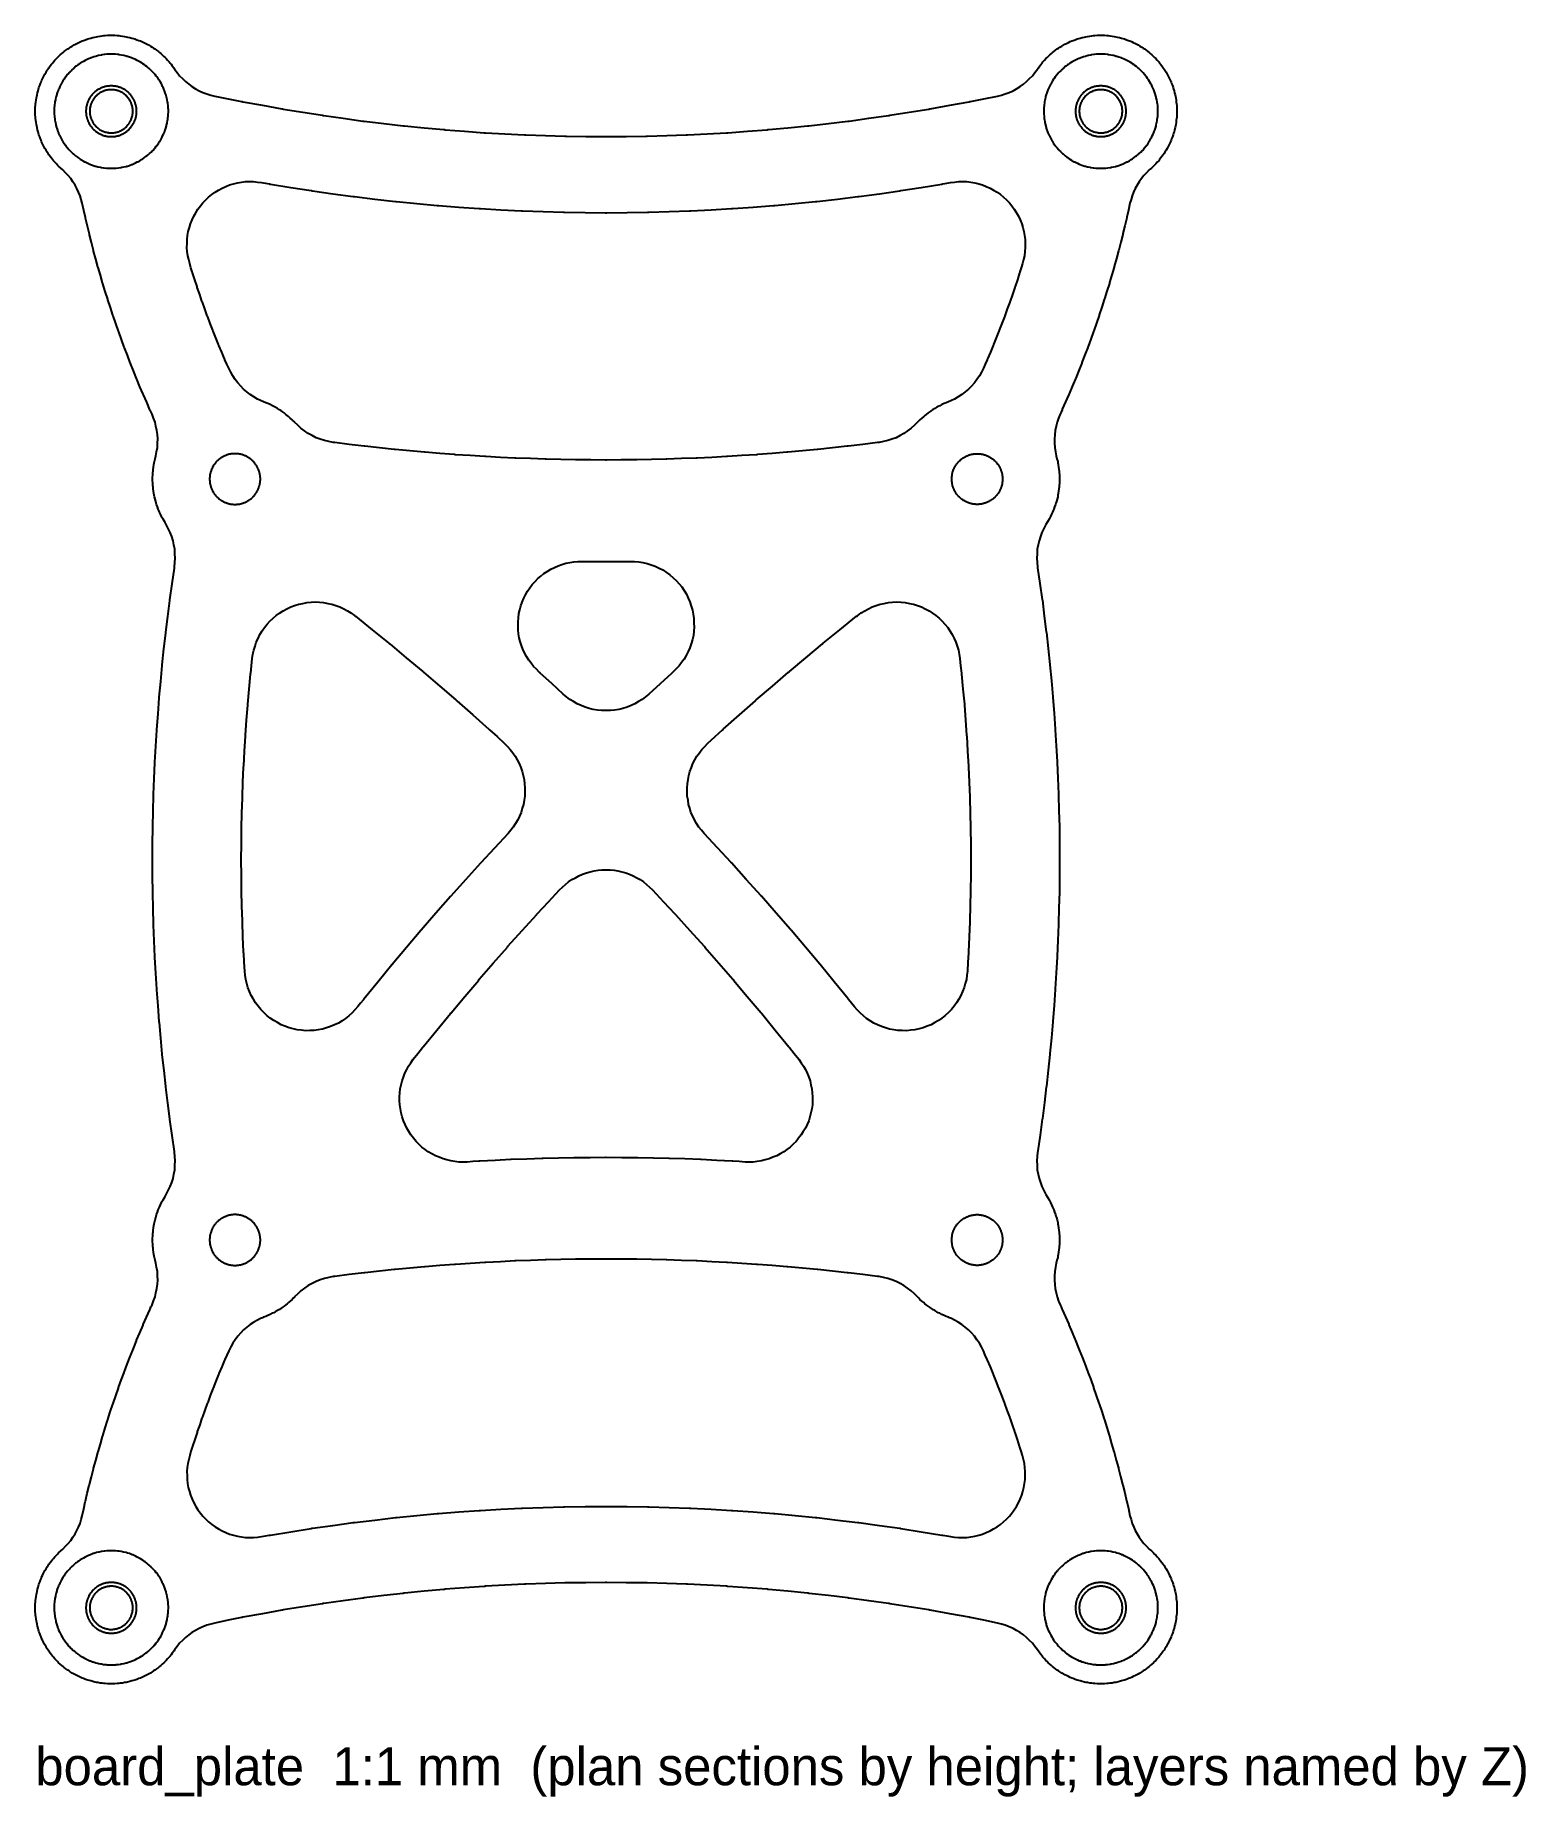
# Model space of a CAD drawing. Header units: millimetres. Extents: x -45 to 72, y -74 to 65.
import ezdxf

# ---------------------------------------------------------------- set-up
doc = ezdxf.new("R2010")
doc.units = ezdxf.units.MM
for name, color, linetype in [('TEXT', 8, 'Continuous'), ('Z10 bosses (float holes)', 1, 'Continuous'), ('Z2 frame and insert bores', 7, 'Continuous')]:
    doc.layers.add(name, color=color, linetype=linetype)

msp = doc.modelspace()

# ---------------------------------------------------------------- texts
at = {"layer": 'TEXT'}
msp.add_text('board_plate  1:1 mm  (plan sections by height; layers named by Z)', height=3, dxfattribs=at).set_placement((-44.99, -72.99))

# ---------------------------------------------------------------- linework, layer by layer
at = {"layer": 'Z10 bosses (float holes)'}
for points in [[(-39.17, 63.5), (-39.34, 63.49), (-39.5, 63.47), (-39.56, 63.47), (-39.73, 63.44), (-39.78, 63.43), (-39.95, 63.4), (-40, 63.39), (-40.16, 63.35), (-40.22, 63.33), (-40.38, 63.28), (-40.43, 63.27), (-40.59, 63.21), (-40.64, 63.19), (-40.8, 63.12), (-40.85, 63.1), (-41, 63.03), (-41.05, 63), (-41.2, 62.92), (-41.25, 62.9), (-41.39, 62.81), (-41.44, 62.78), (-41.58, 62.69), (-41.63, 62.65), (-41.76, 62.55), (-41.81, 62.52), (-41.93, 62.41), (-41.98, 62.37), (-42.1, 62.26), (-42.14, 62.22), (-42.26, 62.1), (-42.3, 62.06), (-42.41, 61.93), (-42.45, 61.89), (-42.55, 61.76), (-42.59, 61.72), (-42.69, 61.58), (-42.72, 61.53), (-42.81, 61.39), (-42.84, 61.35), (-42.92, 61.2), (-42.95, 61.15), (-43.03, 61), (-43.05, 60.95), (-43.12, 60.8), (-43.15, 60.75), (-43.17, 60.7), (-43.23, 60.54), (-43.28, 60.38), (-43.3, 60.33), (-43.35, 60.16), (-43.36, 60.11), (-43.4, 59.95), (-43.41, 59.89), (-43.44, 59.73), (-43.45, 59.67), (-43.47, 59.5), (-43.48, 59.45), (-43.49, 59.28), (-43.49, 59.22), (-43.5, 59.06), (-43.5, 59), (-43.5, 58.83), (-43.49, 58.78), (-43.48, 58.61), (-43.48, 58.55), (-43.46, 58.38), (-43.45, 58.33), (-43.42, 58.16), (-43.41, 58.11), (-43.37, 57.94), (-43.36, 57.89), (-43.32, 57.73), (-43.3, 57.67), (-43.25, 57.51), (-43.23, 57.46), (-43.17, 57.3), (-43.15, 57.25), (-43.08, 57.1), (-43.05, 57.05), (-42.98, 56.9), (-42.95, 56.85), (-42.87, 56.7), (-42.84, 56.65), (-42.81, 56.61), (-42.72, 56.47), (-42.62, 56.33), (-42.59, 56.28), (-42.48, 56.15), (-42.45, 56.11), (-42.34, 55.98), (-42.3, 55.94), (-42.18, 55.82), (-42.14, 55.78), (-42.02, 55.66), (-41.98, 55.63), (-41.85, 55.52), (-41.81, 55.48), (-41.67, 55.38), (-41.63, 55.35), (-41.49, 55.25), (-41.44, 55.22), (-41.3, 55.13), (-41.25, 55.1), (-41.1, 55.02), (-41.05, 55), (-40.9, 54.92), (-40.85, 54.9), (-40.7, 54.83), (-40.64, 54.81), (-40.49, 54.75), (-40.43, 54.73), (-40.27, 54.68), (-40.22, 54.67), (-40.06, 54.63), (-40, 54.61), (-39.84, 54.58), (-39.78, 54.57), (-39.61, 54.54), (-39.56, 54.53), (-39.39, 54.52), (-39.34, 54.51), (-39.17, 54.5), (-39.11, 54.5), (-39.06, 54.5), (-38.89, 54.5), (-38.72, 54.51), (-38.66, 54.51), (-38.61, 54.52), (-38.44, 54.53), (-38.27, 54.56), (-38.22, 54.57), (-38.16, 54.58), (-38, 54.61), (-37.84, 54.65), (-37.78, 54.67), (-37.73, 54.68), (-37.57, 54.73), (-37.41, 54.79), (-37.36, 54.81), (-37.2, 54.88), (-37.15, 54.9), (-37.1, 54.92), (-36.95, 55), (-36.9, 55.02), (-36.75, 55.1), (-36.61, 55.19), (-36.56, 55.22), (-36.51, 55.25), (-36.37, 55.35), (-36.24, 55.45), (-36.19, 55.48), (-36.07, 55.59), (-36.02, 55.63), (-35.98, 55.66), (-35.86, 55.78), (-35.74, 55.9), (-35.7, 55.94), (-35.59, 56.07), (-35.55, 56.11), (-35.45, 56.24), (-35.41, 56.28), (-35.38, 56.33), (-35.28, 56.47), (-35.19, 56.61), (-35.16, 56.65), (-35.08, 56.8), (-35.05, 56.85), (-35.02, 56.9), (-34.95, 57.05), (-34.88, 57.2), (-34.85, 57.25), (-34.79, 57.41), (-34.77, 57.46), (-34.75, 57.51), (-34.7, 57.67), (-34.65, 57.84), (-34.64, 57.89), (-34.6, 58.05), (-34.59, 58.11), (-34.56, 58.27), (-34.55, 58.33), (-34.53, 58.5), (-34.52, 58.55), (-34.51, 58.72), (-34.51, 58.78), (-34.5, 58.94), (-34.5, 59), (-34.5, 59.17), (-34.51, 59.22), (-34.52, 59.39), (-34.52, 59.45), (-34.54, 59.62), (-34.55, 59.67), (-34.56, 59.73), (-34.59, 59.89), (-34.63, 60.06), (-34.64, 60.11), (-34.68, 60.27), (-34.7, 60.33), (-34.72, 60.38), (-34.77, 60.54), (-34.83, 60.7), (-34.85, 60.75), (-34.92, 60.9), (-34.95, 60.95), (-35.02, 61.1), (-35.05, 61.15), (-35.13, 61.3), (-35.16, 61.35), (-35.25, 61.49), (-35.28, 61.53), (-35.31, 61.58), (-35.41, 61.72), (-35.45, 61.76), (-35.55, 61.89), (-35.66, 62.02), (-35.7, 62.06), (-35.82, 62.18), (-35.86, 62.22), (-35.98, 62.34), (-36.02, 62.37), (-36.15, 62.48), (-36.19, 62.52), (-36.33, 62.62), (-36.37, 62.65), (-36.51, 62.75), (-36.56, 62.78), (-36.7, 62.87), (-36.75, 62.9), (-36.8, 62.92), (-36.95, 63), (-37.1, 63.08), (-37.15, 63.1), (-37.3, 63.17), (-37.36, 63.19), (-37.41, 63.21), (-37.57, 63.27), (-37.73, 63.32), (-37.78, 63.33), (-37.84, 63.35), (-38, 63.39), (-38.05, 63.4), (-38.22, 63.43), (-38.39, 63.46), (-38.44, 63.47), (-38.5, 63.47), (-38.66, 63.49), (-38.83, 63.5), (-38.89, 63.5), (-39.06, 63.5), (-39.11, 63.5), (-39.17, 63.5)], [(39.17, 63.5), (39.11, 63.5), (38.94, 63.5), (38.89, 63.5), (38.83, 63.5), (38.66, 63.49), (38.5, 63.47), (38.44, 63.47), (38.27, 63.44), (38.22, 63.43), (38.05, 63.4), (38, 63.39), (37.84, 63.35), (37.78, 63.33), (37.62, 63.28), (37.57, 63.27), (37.41, 63.21), (37.36, 63.19), (37.2, 63.12), (37.15, 63.1), (37, 63.03), (36.95, 63), (36.8, 62.92), (36.75, 62.9), (36.61, 62.81), (36.56, 62.78), (36.42, 62.69), (36.37, 62.65), (36.24, 62.55), (36.19, 62.52), (36.07, 62.41), (36.02, 62.37), (35.9, 62.26), (35.86, 62.22), (35.74, 62.1), (35.7, 62.06), (35.59, 61.93), (35.55, 61.89), (35.45, 61.76), (35.41, 61.72), (35.31, 61.58), (35.28, 61.53), (35.19, 61.39), (35.16, 61.35), (35.08, 61.2), (35.05, 61.15), (34.97, 61), (34.95, 60.95), (34.88, 60.8), (34.85, 60.75), (34.83, 60.7), (34.77, 60.54), (34.72, 60.38), (34.7, 60.33), (34.65, 60.16), (34.64, 60.11), (34.6, 59.95), (34.59, 59.89), (34.56, 59.73), (34.55, 59.67), (34.53, 59.5), (34.52, 59.45), (34.51, 59.28), (34.51, 59.22), (34.5, 59.06), (34.5, 59), (34.5, 58.83), (34.51, 58.78), (34.52, 58.61), (34.52, 58.55), (34.54, 58.38), (34.55, 58.33), (34.58, 58.16), (34.59, 58.11), (34.63, 57.94), (34.64, 57.89), (34.68, 57.73), (34.7, 57.67), (34.75, 57.51), (34.77, 57.46), (34.83, 57.3), (34.85, 57.25), (34.92, 57.1), (34.95, 57.05), (35.02, 56.9), (35.05, 56.85), (35.13, 56.7), (35.16, 56.65), (35.19, 56.61), (35.28, 56.47), (35.38, 56.33), (35.41, 56.28), (35.52, 56.15), (35.55, 56.11), (35.66, 55.98), (35.7, 55.94), (35.82, 55.82), (35.86, 55.78), (35.98, 55.66), (36.02, 55.63), (36.15, 55.52), (36.19, 55.48), (36.33, 55.38), (36.37, 55.35), (36.51, 55.25), (36.56, 55.22), (36.7, 55.13), (36.75, 55.1), (36.9, 55.02), (36.95, 55), (37.1, 54.92), (37.15, 54.9), (37.3, 54.83), (37.36, 54.81), (37.51, 54.75), (37.57, 54.73), (37.73, 54.68), (37.78, 54.67), (37.94, 54.63), (38, 54.61), (38.16, 54.58), (38.22, 54.57), (38.39, 54.54), (38.44, 54.53), (38.61, 54.52), (38.66, 54.51), (38.83, 54.5), (38.89, 54.5), (38.94, 54.5), (39.11, 54.5), (39.28, 54.51), (39.34, 54.51), (39.39, 54.52), (39.56, 54.53), (39.73, 54.56), (39.78, 54.57), (39.84, 54.58), (40, 54.61), (40.16, 54.65), (40.22, 54.67), (40.27, 54.68), (40.43, 54.73), (40.59, 54.79), (40.64, 54.81), (40.8, 54.88), (40.85, 54.9), (40.9, 54.92), (41.05, 55), (41.1, 55.02), (41.25, 55.1), (41.39, 55.19), (41.44, 55.22), (41.49, 55.25), (41.63, 55.35), (41.76, 55.45), (41.81, 55.48), (41.93, 55.59), (41.98, 55.63), (42.02, 55.66), (42.14, 55.78), (42.26, 55.9), (42.3, 55.94), (42.41, 56.07), (42.45, 56.11), (42.55, 56.24), (42.59, 56.28), (42.62, 56.33), (42.72, 56.47), (42.81, 56.61), (42.84, 56.65), (42.92, 56.8), (42.95, 56.85), (42.98, 56.9), (43.05, 57.05), (43.12, 57.2), (43.15, 57.25), (43.21, 57.41), (43.23, 57.46), (43.25, 57.51), (43.3, 57.67), (43.35, 57.84), (43.36, 57.89), (43.4, 58.05), (43.41, 58.11), (43.44, 58.27), (43.45, 58.33), (43.47, 58.5), (43.48, 58.55), (43.49, 58.72), (43.49, 58.78), (43.5, 58.94), (43.5, 59), (43.5, 59.17), (43.49, 59.22), (43.48, 59.39), (43.48, 59.45), (43.46, 59.62), (43.45, 59.67), (43.44, 59.73), (43.41, 59.89), (43.37, 60.06), (43.36, 60.11), (43.32, 60.27), (43.3, 60.33), (43.28, 60.38), (43.23, 60.54), (43.17, 60.7), (43.15, 60.75), (43.08, 60.9), (43.05, 60.95), (42.98, 61.1), (42.95, 61.15), (42.87, 61.3), (42.84, 61.35), (42.75, 61.49), (42.72, 61.53), (42.69, 61.58), (42.59, 61.72), (42.55, 61.76), (42.45, 61.89), (42.34, 62.02), (42.3, 62.06), (42.18, 62.18), (42.14, 62.22), (42.02, 62.34), (41.98, 62.37), (41.85, 62.48), (41.81, 62.52), (41.67, 62.62), (41.63, 62.65), (41.49, 62.75), (41.44, 62.78), (41.3, 62.87), (41.25, 62.9), (41.2, 62.92), (41.05, 63), (40.9, 63.08), (40.85, 63.1), (40.7, 63.17), (40.64, 63.19), (40.59, 63.21), (40.43, 63.27), (40.27, 63.32), (40.22, 63.33), (40.16, 63.35), (40, 63.39), (39.95, 63.4), (39.78, 63.43), (39.61, 63.46), (39.56, 63.47), (39.5, 63.47), (39.34, 63.49), (39.17, 63.5)], [(-40, 57.27), (-39.95, 57.24), (-39.91, 57.22), (-39.86, 57.2), (-39.82, 57.18), (-39.77, 57.16), (-39.73, 57.14), (-39.68, 57.12), (-39.64, 57.1), (-39.58, 57.09), (-39.54, 57.07), (-39.49, 57.06), (-39.45, 57.05), (-39.4, 57.04), (-39.35, 57.03), (-39.29, 57.02), (-39.25, 57.02), (-39.19, 57.01), (-39.15, 57.01), (-39.09, 57), (-39.05, 57), (-38.99, 57), (-38.95, 57), (-38.89, 57), (-38.85, 57.01), (-38.8, 57.01), (-38.75, 57.02), (-38.7, 57.02), (-38.65, 57.03), (-38.6, 57.04), (-38.55, 57.05), (-38.5, 57.06), (-38.46, 57.07), (-38.41, 57.09), (-38.36, 57.1), (-38.31, 57.12), (-38.27, 57.14), (-38.22, 57.16), (-38.18, 57.18), (-38.13, 57.2), (-38.09, 57.22), (-38.04, 57.25), (-38, 57.27), (-37.95, 57.3), (-37.91, 57.32), (-37.87, 57.35), (-37.83, 57.38), (-37.79, 57.41), (-37.75, 57.44), (-37.71, 57.47), (-37.68, 57.5), (-37.64, 57.54), (-37.6, 57.57), (-37.56, 57.61), (-37.53, 57.64), (-37.5, 57.68), (-37.47, 57.71), (-37.43, 57.76), (-37.41, 57.79), (-37.37, 57.84), (-37.35, 57.87), (-37.32, 57.92), (-37.29, 57.96), (-37.27, 58.01), (-37.24, 58.04), (-37.22, 58.09), (-37.2, 58.13), (-37.18, 58.17), (-37.16, 58.22), (-37.14, 58.27), (-37.12, 58.32), (-37.1, 58.37), (-37.09, 58.41), (-37.07, 58.46), (-37.06, 58.51), (-37.05, 58.56), (-37.04, 58.6), (-37.03, 58.66), (-37.02, 58.7), (-37.02, 58.76), (-37.01, 58.8), (-37.01, 58.86), (-37, 58.9), (-37, 58.94), (-37, 59), (-37, 59.06), (-37, 59.1), (-37.01, 59.16), (-37.01, 59.2), (-37.02, 59.25), (-37.02, 59.3), (-37.03, 59.35), (-37.04, 59.4), (-37.05, 59.44), (-37.06, 59.49), (-37.08, 59.55), (-37.09, 59.59), (-37.11, 59.64), (-37.12, 59.68), (-37.14, 59.74), (-37.16, 59.78), (-37.18, 59.83), (-37.2, 59.87), (-37.22, 59.92), (-37.24, 59.96), (-37.27, 60), (-37.29, 60.04), (-37.32, 60.09), (-37.35, 60.13), (-37.38, 60.17), (-37.41, 60.21), (-37.44, 60.25), (-37.47, 60.29), (-37.5, 60.33), (-37.53, 60.36), (-37.56, 60.39), (-37.6, 60.43), (-37.64, 60.47), (-37.68, 60.5), (-37.72, 60.54), (-37.75, 60.56), (-37.8, 60.6), (-37.83, 60.62), (-37.88, 60.66), (-37.91, 60.68), (-37.96, 60.71), (-38, 60.73), (-38.04, 60.75), (-38.09, 60.78), (-38.13, 60.8), (-38.18, 60.82), (-38.23, 60.84), (-38.27, 60.86), (-38.32, 60.88), (-38.36, 60.9), (-38.42, 60.91), (-38.46, 60.93), (-38.51, 60.94), (-38.55, 60.95), (-38.61, 60.96), (-38.65, 60.97), (-38.71, 60.98), (-38.75, 60.98), (-38.81, 60.99), (-38.85, 60.99), (-38.89, 61), (-38.95, 61), (-38.99, 61), (-39.05, 61), (-39.11, 61), (-39.15, 60.99), (-39.19, 60.99), (-39.25, 60.98), (-39.29, 60.98), (-39.35, 60.97), (-39.4, 60.96), (-39.45, 60.95), (-39.5, 60.94), (-39.54, 60.93), (-39.59, 60.91), (-39.64, 60.9), (-39.69, 60.88), (-39.73, 60.86), (-39.78, 60.84), (-39.82, 60.82), (-39.86, 60.8), (-39.91, 60.78), (-39.96, 60.75), (-40, 60.73), (-40.04, 60.71), (-40.09, 60.68), (-40.13, 60.65), (-40.17, 60.62), (-40.2, 60.6), (-40.25, 60.56), (-40.29, 60.53), (-40.32, 60.5), (-40.36, 60.47), (-40.4, 60.43), (-40.44, 60.39), (-40.47, 60.36), (-40.5, 60.33), (-40.53, 60.29), (-40.57, 60.24), (-40.59, 60.21), (-40.63, 60.16), (-40.65, 60.13), (-40.68, 60.09), (-40.71, 60.04), (-40.73, 59.99), (-40.76, 59.96), (-40.78, 59.91), (-40.8, 59.87), (-40.82, 59.82), (-40.84, 59.78), (-40.86, 59.74), (-40.88, 59.68), (-40.89, 59.64), (-40.91, 59.59), (-40.93, 59.54), (-40.94, 59.49), (-40.95, 59.44), (-40.96, 59.4), (-40.97, 59.34), (-40.98, 59.3), (-40.98, 59.24), (-40.99, 59.2), (-40.99, 59.14), (-41, 59.1), (-41, 59.04), (-41, 59), (-41, 58.94), (-41, 58.9), (-40.99, 58.86), (-40.99, 58.8), (-40.98, 58.75), (-40.98, 58.7), (-40.97, 58.65), (-40.96, 58.6), (-40.95, 58.55), (-40.94, 58.51), (-40.92, 58.45), (-40.91, 58.41), (-40.89, 58.36), (-40.88, 58.32), (-40.86, 58.26), (-40.84, 58.22), (-40.82, 58.17), (-40.8, 58.13), (-40.78, 58.08), (-40.76, 58.04), (-40.73, 58), (-40.71, 57.96), (-40.68, 57.91), (-40.65, 57.87), (-40.63, 57.84), (-40.59, 57.79), (-40.56, 57.75), (-40.53, 57.71), (-40.5, 57.67), (-40.47, 57.64), (-40.43, 57.6), (-40.4, 57.57), (-40.36, 57.53), (-40.32, 57.5), (-40.28, 57.46), (-40.25, 57.44), (-40.2, 57.4), (-40.17, 57.38), (-40.12, 57.34), (-40.09, 57.32), (-40.04, 57.29), (-40, 57.27)], [(40, 57.27), (40.05, 57.3), (40.09, 57.32), (40.13, 57.35), (40.17, 57.38), (40.21, 57.41), (40.25, 57.44), (40.29, 57.47), (40.32, 57.5), (40.36, 57.54), (40.4, 57.57), (40.44, 57.61), (40.47, 57.64), (40.5, 57.68), (40.53, 57.71), (40.57, 57.76), (40.59, 57.79), (40.63, 57.84), (40.65, 57.87), (40.68, 57.92), (40.71, 57.96), (40.73, 58.01), (40.76, 58.04), (40.78, 58.09), (40.8, 58.13), (40.82, 58.17), (40.84, 58.22), (40.86, 58.27), (40.88, 58.32), (40.9, 58.37), (40.91, 58.41), (40.93, 58.46), (40.94, 58.51), (40.95, 58.56), (40.96, 58.6), (40.97, 58.66), (40.98, 58.7), (40.98, 58.76), (40.99, 58.8), (40.99, 58.86), (41, 58.9), (41, 58.94), (41, 59), (41, 59.06), (41, 59.1), (40.99, 59.16), (40.99, 59.2), (40.98, 59.25), (40.98, 59.3), (40.97, 59.35), (40.96, 59.4), (40.95, 59.44), (40.94, 59.49), (40.92, 59.55), (40.91, 59.59), (40.89, 59.64), (40.88, 59.68), (40.86, 59.74), (40.84, 59.78), (40.82, 59.83), (40.8, 59.87), (40.78, 59.92), (40.76, 59.96), (40.73, 60), (40.71, 60.04), (40.68, 60.09), (40.65, 60.13), (40.62, 60.17), (40.59, 60.21), (40.56, 60.25), (40.53, 60.29), (40.5, 60.33), (40.47, 60.36), (40.44, 60.39), (40.4, 60.43), (40.36, 60.47), (40.32, 60.5), (40.28, 60.54), (40.25, 60.56), (40.2, 60.6), (40.17, 60.62), (40.12, 60.66), (40.09, 60.68), (40.04, 60.71), (40, 60.73), (39.96, 60.75), (39.91, 60.78), (39.87, 60.8), (39.82, 60.82), (39.77, 60.84), (39.73, 60.86), (39.68, 60.88), (39.64, 60.9), (39.58, 60.91), (39.54, 60.93), (39.49, 60.94), (39.45, 60.95), (39.39, 60.96), (39.35, 60.97), (39.29, 60.98), (39.25, 60.98), (39.19, 60.99), (39.15, 60.99), (39.11, 61), (39.05, 61), (39.01, 61), (38.95, 61), (38.89, 61), (38.85, 60.99), (38.81, 60.99), (38.75, 60.98), (38.71, 60.98), (38.65, 60.97), (38.6, 60.96), (38.55, 60.95), (38.5, 60.94), (38.46, 60.93), (38.41, 60.91), (38.36, 60.9), (38.31, 60.88), (38.27, 60.86), (38.22, 60.84), (38.18, 60.82), (38.14, 60.8), (38.09, 60.78), (38.04, 60.75), (38, 60.73), (37.96, 60.71), (37.91, 60.68), (37.87, 60.65), (37.83, 60.62), (37.8, 60.6), (37.75, 60.56), (37.71, 60.53), (37.68, 60.5), (37.64, 60.47), (37.6, 60.43), (37.56, 60.39), (37.53, 60.36), (37.5, 60.33), (37.47, 60.29), (37.43, 60.24), (37.41, 60.21), (37.37, 60.16), (37.35, 60.13), (37.32, 60.09), (37.29, 60.04), (37.27, 59.99), (37.24, 59.96), (37.22, 59.91), (37.2, 59.87), (37.18, 59.82), (37.16, 59.78), (37.14, 59.74), (37.12, 59.68), (37.11, 59.64), (37.09, 59.59), (37.07, 59.54), (37.06, 59.49), (37.05, 59.44), (37.04, 59.4), (37.03, 59.34), (37.02, 59.3), (37.02, 59.24), (37.01, 59.2), (37.01, 59.14), (37, 59.1), (37, 59.04), (37, 59), (37, 58.94), (37, 58.9), (37.01, 58.86), (37.01, 58.8), (37.02, 58.75), (37.02, 58.7), (37.03, 58.65), (37.04, 58.6), (37.05, 58.55), (37.06, 58.51), (37.08, 58.45), (37.09, 58.41), (37.11, 58.36), (37.12, 58.32), (37.14, 58.26), (37.16, 58.22), (37.18, 58.17), (37.2, 58.13), (37.22, 58.08), (37.24, 58.04), (37.27, 58), (37.29, 57.96), (37.32, 57.91), (37.35, 57.87), (37.37, 57.84), (37.41, 57.79), (37.44, 57.75), (37.47, 57.71), (37.5, 57.67), (37.53, 57.64), (37.57, 57.6), (37.6, 57.57), (37.64, 57.53), (37.68, 57.5), (37.72, 57.46), (37.75, 57.44), (37.8, 57.4), (37.83, 57.38), (37.88, 57.34), (37.91, 57.32), (37.96, 57.29), (38, 57.27), (38.05, 57.24), (38.09, 57.22), (38.14, 57.2), (38.18, 57.18), (38.23, 57.16), (38.27, 57.14), (38.32, 57.12), (38.36, 57.1), (38.42, 57.09), (38.46, 57.07), (38.51, 57.06), (38.55, 57.05), (38.6, 57.04), (38.65, 57.03), (38.71, 57.02), (38.75, 57.02), (38.81, 57.01), (38.85, 57.01), (38.91, 57), (38.95, 57), (39.01, 57), (39.05, 57), (39.11, 57), (39.15, 57.01), (39.2, 57.01), (39.25, 57.02), (39.3, 57.02), (39.35, 57.03), (39.4, 57.04), (39.45, 57.05), (39.5, 57.06), (39.54, 57.07), (39.59, 57.09), (39.64, 57.1), (39.69, 57.12), (39.73, 57.14), (39.78, 57.16), (39.82, 57.18), (39.87, 57.2), (39.91, 57.22), (39.96, 57.25), (40, 57.27)], [(-39.17, -54.5), (-39.34, -54.51), (-39.5, -54.53), (-39.56, -54.53), (-39.73, -54.56), (-39.78, -54.57), (-39.95, -54.6), (-40, -54.61), (-40.16, -54.65), (-40.22, -54.67), (-40.38, -54.72), (-40.43, -54.73), (-40.59, -54.79), (-40.64, -54.81), (-40.8, -54.88), (-40.85, -54.9), (-41, -54.97), (-41.05, -55), (-41.2, -55.08), (-41.25, -55.1), (-41.39, -55.19), (-41.44, -55.22), (-41.58, -55.31), (-41.63, -55.35), (-41.76, -55.45), (-41.81, -55.48), (-41.93, -55.59), (-41.98, -55.63), (-42.1, -55.74), (-42.14, -55.78), (-42.26, -55.9), (-42.3, -55.94), (-42.41, -56.07), (-42.45, -56.11), (-42.55, -56.24), (-42.59, -56.28), (-42.69, -56.42), (-42.72, -56.47), (-42.81, -56.61), (-42.84, -56.65), (-42.92, -56.8), (-42.95, -56.85), (-43.03, -57), (-43.05, -57.05), (-43.12, -57.2), (-43.15, -57.25), (-43.17, -57.3), (-43.23, -57.46), (-43.28, -57.62), (-43.3, -57.67), (-43.35, -57.84), (-43.36, -57.89), (-43.4, -58.05), (-43.41, -58.11), (-43.44, -58.27), (-43.45, -58.33), (-43.47, -58.5), (-43.48, -58.55), (-43.49, -58.72), (-43.49, -58.78), (-43.5, -58.94), (-43.5, -59), (-43.5, -59.17), (-43.49, -59.22), (-43.48, -59.39), (-43.48, -59.45), (-43.46, -59.62), (-43.45, -59.67), (-43.42, -59.84), (-43.41, -59.89), (-43.37, -60.06), (-43.36, -60.11), (-43.32, -60.27), (-43.3, -60.33), (-43.25, -60.49), (-43.23, -60.54), (-43.17, -60.7), (-43.15, -60.75), (-43.08, -60.9), (-43.05, -60.95), (-42.98, -61.1), (-42.95, -61.15), (-42.87, -61.3), (-42.84, -61.35), (-42.81, -61.39), (-42.72, -61.53), (-42.62, -61.67), (-42.59, -61.72), (-42.48, -61.85), (-42.45, -61.89), (-42.34, -62.02), (-42.3, -62.06), (-42.18, -62.18), (-42.14, -62.22), (-42.02, -62.34), (-41.98, -62.37), (-41.85, -62.48), (-41.81, -62.52), (-41.67, -62.62), (-41.63, -62.65), (-41.49, -62.75), (-41.44, -62.78), (-41.3, -62.87), (-41.25, -62.9), (-41.1, -62.98), (-41.05, -63), (-40.9, -63.08), (-40.85, -63.1), (-40.7, -63.17), (-40.64, -63.19), (-40.49, -63.25), (-40.43, -63.27), (-40.27, -63.32), (-40.22, -63.33), (-40.06, -63.37), (-40, -63.39), (-39.84, -63.42), (-39.78, -63.43), (-39.61, -63.46), (-39.56, -63.47), (-39.39, -63.48), (-39.34, -63.49), (-39.17, -63.5), (-39.11, -63.5), (-39.06, -63.5), (-38.89, -63.5), (-38.72, -63.49), (-38.66, -63.49), (-38.61, -63.48), (-38.44, -63.47), (-38.27, -63.44), (-38.22, -63.43), (-38.16, -63.42), (-38, -63.39), (-37.84, -63.35), (-37.78, -63.33), (-37.73, -63.32), (-37.57, -63.27), (-37.41, -63.21), (-37.36, -63.19), (-37.2, -63.12), (-37.15, -63.1), (-37.1, -63.08), (-36.95, -63), (-36.9, -62.98), (-36.75, -62.9), (-36.61, -62.81), (-36.56, -62.78), (-36.51, -62.75), (-36.37, -62.65), (-36.24, -62.55), (-36.19, -62.52), (-36.07, -62.41), (-36.02, -62.37), (-35.98, -62.34), (-35.86, -62.22), (-35.74, -62.1), (-35.7, -62.06), (-35.59, -61.93), (-35.55, -61.89), (-35.45, -61.76), (-35.41, -61.72), (-35.38, -61.67), (-35.28, -61.53), (-35.19, -61.39), (-35.16, -61.35), (-35.08, -61.2), (-35.05, -61.15), (-35.02, -61.1), (-34.95, -60.95), (-34.88, -60.8), (-34.85, -60.75), (-34.79, -60.59), (-34.77, -60.54), (-34.75, -60.49), (-34.7, -60.33), (-34.65, -60.16), (-34.64, -60.11), (-34.6, -59.95), (-34.59, -59.89), (-34.56, -59.73), (-34.55, -59.67), (-34.53, -59.5), (-34.52, -59.45), (-34.51, -59.28), (-34.51, -59.22), (-34.5, -59.06), (-34.5, -59), (-34.5, -58.83), (-34.51, -58.78), (-34.52, -58.61), (-34.52, -58.55), (-34.54, -58.38), (-34.55, -58.33), (-34.56, -58.27), (-34.59, -58.11), (-34.63, -57.94), (-34.64, -57.89), (-34.68, -57.73), (-34.7, -57.67), (-34.72, -57.62), (-34.77, -57.46), (-34.83, -57.3), (-34.85, -57.25), (-34.92, -57.1), (-34.95, -57.05), (-35.02, -56.9), (-35.05, -56.85), (-35.13, -56.7), (-35.16, -56.65), (-35.25, -56.51), (-35.28, -56.47), (-35.31, -56.42), (-35.41, -56.28), (-35.45, -56.24), (-35.55, -56.11), (-35.66, -55.98), (-35.7, -55.94), (-35.82, -55.82), (-35.86, -55.78), (-35.98, -55.66), (-36.02, -55.63), (-36.15, -55.52), (-36.19, -55.48), (-36.33, -55.38), (-36.37, -55.35), (-36.51, -55.25), (-36.56, -55.22), (-36.7, -55.13), (-36.75, -55.1), (-36.8, -55.08), (-36.95, -55), (-37.1, -54.92), (-37.15, -54.9), (-37.3, -54.83), (-37.36, -54.81), (-37.41, -54.79), (-37.57, -54.73), (-37.73, -54.68), (-37.78, -54.67), (-37.84, -54.65), (-38, -54.61), (-38.05, -54.6), (-38.22, -54.57), (-38.39, -54.54), (-38.44, -54.53), (-38.5, -54.53), (-38.66, -54.51), (-38.83, -54.5), (-38.89, -54.5), (-39.06, -54.5), (-39.11, -54.5), (-39.17, -54.5)], [(39.17, -54.5), (39.11, -54.5), (38.94, -54.5), (38.89, -54.5), (38.83, -54.5), (38.66, -54.51), (38.5, -54.53), (38.44, -54.53), (38.27, -54.56), (38.22, -54.57), (38.05, -54.6), (38, -54.61), (37.84, -54.65), (37.78, -54.67), (37.62, -54.72), (37.57, -54.73), (37.41, -54.79), (37.36, -54.81), (37.2, -54.88), (37.15, -54.9), (37, -54.97), (36.95, -55), (36.8, -55.08), (36.75, -55.1), (36.61, -55.19), (36.56, -55.22), (36.42, -55.31), (36.37, -55.35), (36.24, -55.45), (36.19, -55.48), (36.07, -55.59), (36.02, -55.63), (35.9, -55.74), (35.86, -55.78), (35.74, -55.9), (35.7, -55.94), (35.59, -56.07), (35.55, -56.11), (35.45, -56.24), (35.41, -56.28), (35.31, -56.42), (35.28, -56.47), (35.19, -56.61), (35.16, -56.65), (35.08, -56.8), (35.05, -56.85), (34.97, -57), (34.95, -57.05), (34.88, -57.2), (34.85, -57.25), (34.83, -57.3), (34.77, -57.46), (34.72, -57.62), (34.7, -57.67), (34.65, -57.84), (34.64, -57.89), (34.6, -58.05), (34.59, -58.11), (34.56, -58.27), (34.55, -58.33), (34.53, -58.5), (34.52, -58.55), (34.51, -58.72), (34.51, -58.78), (34.5, -58.94), (34.5, -59), (34.5, -59.17), (34.51, -59.22), (34.52, -59.39), (34.52, -59.45), (34.54, -59.62), (34.55, -59.67), (34.58, -59.84), (34.59, -59.89), (34.63, -60.06), (34.64, -60.11), (34.68, -60.27), (34.7, -60.33), (34.75, -60.49), (34.77, -60.54), (34.83, -60.7), (34.85, -60.75), (34.92, -60.9), (34.95, -60.95), (35.02, -61.1), (35.05, -61.15), (35.13, -61.3), (35.16, -61.35), (35.19, -61.39), (35.28, -61.53), (35.38, -61.67), (35.41, -61.72), (35.52, -61.85), (35.55, -61.89), (35.66, -62.02), (35.7, -62.06), (35.82, -62.18), (35.86, -62.22), (35.98, -62.34), (36.02, -62.37), (36.15, -62.48), (36.19, -62.52), (36.33, -62.62), (36.37, -62.65), (36.51, -62.75), (36.56, -62.78), (36.7, -62.87), (36.75, -62.9), (36.9, -62.98), (36.95, -63), (37.1, -63.08), (37.15, -63.1), (37.3, -63.17), (37.36, -63.19), (37.51, -63.25), (37.57, -63.27), (37.73, -63.32), (37.78, -63.33), (37.94, -63.37), (38, -63.39), (38.16, -63.42), (38.22, -63.43), (38.39, -63.46), (38.44, -63.47), (38.61, -63.48), (38.66, -63.49), (38.83, -63.5), (38.89, -63.5), (38.94, -63.5), (39.11, -63.5), (39.28, -63.49), (39.34, -63.49), (39.39, -63.48), (39.56, -63.47), (39.73, -63.44), (39.78, -63.43), (39.84, -63.42), (40, -63.39), (40.16, -63.35), (40.22, -63.33), (40.27, -63.32), (40.43, -63.27), (40.59, -63.21), (40.64, -63.19), (40.8, -63.12), (40.85, -63.1), (40.9, -63.08), (41.05, -63), (41.1, -62.98), (41.25, -62.9), (41.39, -62.81), (41.44, -62.78), (41.49, -62.75), (41.63, -62.65), (41.76, -62.55), (41.81, -62.52), (41.93, -62.41), (41.98, -62.37), (42.02, -62.34), (42.14, -62.22), (42.26, -62.1), (42.3, -62.06), (42.41, -61.93), (42.45, -61.89), (42.55, -61.76), (42.59, -61.72), (42.62, -61.67), (42.72, -61.53), (42.81, -61.39), (42.84, -61.35), (42.92, -61.2), (42.95, -61.15), (42.98, -61.1), (43.05, -60.95), (43.12, -60.8), (43.15, -60.75), (43.21, -60.59), (43.23, -60.54), (43.25, -60.49), (43.3, -60.33), (43.35, -60.16), (43.36, -60.11), (43.4, -59.95), (43.41, -59.89), (43.44, -59.73), (43.45, -59.67), (43.47, -59.5), (43.48, -59.45), (43.49, -59.28), (43.49, -59.22), (43.5, -59.06), (43.5, -59), (43.5, -58.83), (43.49, -58.78), (43.48, -58.61), (43.48, -58.55), (43.46, -58.38), (43.45, -58.33), (43.44, -58.27), (43.41, -58.11), (43.37, -57.94), (43.36, -57.89), (43.32, -57.73), (43.3, -57.67), (43.28, -57.62), (43.23, -57.46), (43.17, -57.3), (43.15, -57.25), (43.08, -57.1), (43.05, -57.05), (42.98, -56.9), (42.95, -56.85), (42.87, -56.7), (42.84, -56.65), (42.75, -56.51), (42.72, -56.47), (42.69, -56.42), (42.59, -56.28), (42.55, -56.24), (42.45, -56.11), (42.34, -55.98), (42.3, -55.94), (42.18, -55.82), (42.14, -55.78), (42.02, -55.66), (41.98, -55.63), (41.85, -55.52), (41.81, -55.48), (41.67, -55.38), (41.63, -55.35), (41.49, -55.25), (41.44, -55.22), (41.3, -55.13), (41.25, -55.1), (41.2, -55.08), (41.05, -55), (40.9, -54.92), (40.85, -54.9), (40.7, -54.83), (40.64, -54.81), (40.59, -54.79), (40.43, -54.73), (40.27, -54.68), (40.22, -54.67), (40.16, -54.65), (40, -54.61), (39.95, -54.6), (39.78, -54.57), (39.61, -54.54), (39.56, -54.53), (39.5, -54.53), (39.34, -54.51), (39.17, -54.5)], [(-40, -60.73), (-39.95, -60.76), (-39.91, -60.78), (-39.86, -60.8), (-39.82, -60.82), (-39.77, -60.84), (-39.73, -60.86), (-39.68, -60.88), (-39.64, -60.9), (-39.58, -60.91), (-39.54, -60.93), (-39.49, -60.94), (-39.45, -60.95), (-39.4, -60.96), (-39.35, -60.97), (-39.29, -60.98), (-39.25, -60.98), (-39.19, -60.99), (-39.15, -60.99), (-39.09, -61), (-39.05, -61), (-38.99, -61), (-38.95, -61), (-38.89, -61), (-38.85, -60.99), (-38.8, -60.99), (-38.75, -60.98), (-38.7, -60.98), (-38.65, -60.97), (-38.6, -60.96), (-38.55, -60.95), (-38.5, -60.94), (-38.46, -60.93), (-38.41, -60.91), (-38.36, -60.9), (-38.31, -60.88), (-38.27, -60.86), (-38.22, -60.84), (-38.18, -60.82), (-38.13, -60.8), (-38.09, -60.78), (-38.04, -60.75), (-38, -60.73), (-37.95, -60.7), (-37.91, -60.68), (-37.87, -60.65), (-37.83, -60.62), (-37.79, -60.59), (-37.75, -60.56), (-37.71, -60.53), (-37.68, -60.5), (-37.64, -60.46), (-37.6, -60.43), (-37.56, -60.39), (-37.53, -60.36), (-37.5, -60.32), (-37.47, -60.29), (-37.43, -60.24), (-37.41, -60.21), (-37.37, -60.16), (-37.35, -60.13), (-37.32, -60.08), (-37.29, -60.04), (-37.27, -59.99), (-37.24, -59.96), (-37.22, -59.91), (-37.2, -59.87), (-37.18, -59.83), (-37.16, -59.78), (-37.14, -59.73), (-37.12, -59.68), (-37.1, -59.63), (-37.09, -59.59), (-37.07, -59.54), (-37.06, -59.49), (-37.05, -59.44), (-37.04, -59.4), (-37.03, -59.34), (-37.02, -59.3), (-37.02, -59.24), (-37.01, -59.2), (-37.01, -59.14), (-37, -59.1), (-37, -59.06), (-37, -59), (-37, -58.94), (-37, -58.9), (-37.01, -58.84), (-37.01, -58.8), (-37.02, -58.75), (-37.02, -58.7), (-37.03, -58.65), (-37.04, -58.6), (-37.05, -58.56), (-37.06, -58.51), (-37.08, -58.45), (-37.09, -58.41), (-37.11, -58.36), (-37.12, -58.32), (-37.14, -58.26), (-37.16, -58.22), (-37.18, -58.17), (-37.2, -58.13), (-37.22, -58.08), (-37.24, -58.04), (-37.27, -58), (-37.29, -57.96), (-37.32, -57.91), (-37.35, -57.87), (-37.38, -57.83), (-37.41, -57.79), (-37.44, -57.75), (-37.47, -57.71), (-37.5, -57.67), (-37.53, -57.64), (-37.56, -57.61), (-37.6, -57.57), (-37.64, -57.53), (-37.68, -57.5), (-37.72, -57.46), (-37.75, -57.44), (-37.8, -57.4), (-37.83, -57.38), (-37.88, -57.34), (-37.91, -57.32), (-37.96, -57.29), (-38, -57.27), (-38.04, -57.25), (-38.09, -57.22), (-38.13, -57.2), (-38.18, -57.18), (-38.23, -57.16), (-38.27, -57.14), (-38.32, -57.12), (-38.36, -57.1), (-38.42, -57.09), (-38.46, -57.07), (-38.51, -57.06), (-38.55, -57.05), (-38.61, -57.04), (-38.65, -57.03), (-38.71, -57.02), (-38.75, -57.02), (-38.81, -57.01), (-38.85, -57.01), (-38.89, -57), (-38.95, -57), (-38.99, -57), (-39.05, -57), (-39.11, -57), (-39.15, -57.01), (-39.19, -57.01), (-39.25, -57.02), (-39.29, -57.02), (-39.35, -57.03), (-39.4, -57.04), (-39.45, -57.05), (-39.5, -57.06), (-39.54, -57.07), (-39.59, -57.09), (-39.64, -57.1), (-39.69, -57.12), (-39.73, -57.14), (-39.78, -57.16), (-39.82, -57.18), (-39.86, -57.2), (-39.91, -57.22), (-39.96, -57.25), (-40, -57.27), (-40.04, -57.29), (-40.09, -57.32), (-40.13, -57.35), (-40.17, -57.38), (-40.2, -57.4), (-40.25, -57.44), (-40.29, -57.47), (-40.32, -57.5), (-40.36, -57.53), (-40.4, -57.57), (-40.44, -57.61), (-40.47, -57.64), (-40.5, -57.67), (-40.53, -57.71), (-40.57, -57.76), (-40.59, -57.79), (-40.63, -57.84), (-40.65, -57.87), (-40.68, -57.91), (-40.71, -57.96), (-40.73, -58.01), (-40.76, -58.04), (-40.78, -58.09), (-40.8, -58.13), (-40.82, -58.18), (-40.84, -58.22), (-40.86, -58.26), (-40.88, -58.32), (-40.89, -58.36), (-40.91, -58.41), (-40.93, -58.46), (-40.94, -58.51), (-40.95, -58.56), (-40.96, -58.6), (-40.97, -58.66), (-40.98, -58.7), (-40.98, -58.76), (-40.99, -58.8), (-40.99, -58.86), (-41, -58.9), (-41, -58.96), (-41, -59), (-41, -59.06), (-41, -59.1), (-40.99, -59.14), (-40.99, -59.2), (-40.98, -59.25), (-40.98, -59.3), (-40.97, -59.35), (-40.96, -59.4), (-40.95, -59.45), (-40.94, -59.49), (-40.92, -59.55), (-40.91, -59.59), (-40.89, -59.64), (-40.88, -59.68), (-40.86, -59.74), (-40.84, -59.78), (-40.82, -59.83), (-40.8, -59.87), (-40.78, -59.92), (-40.76, -59.96), (-40.73, -60), (-40.71, -60.04), (-40.68, -60.09), (-40.65, -60.13), (-40.63, -60.16), (-40.59, -60.21), (-40.56, -60.25), (-40.53, -60.29), (-40.5, -60.33), (-40.47, -60.36), (-40.43, -60.4), (-40.4, -60.43), (-40.36, -60.47), (-40.32, -60.5), (-40.28, -60.54), (-40.25, -60.56), (-40.2, -60.6), (-40.17, -60.62), (-40.12, -60.66), (-40.09, -60.68), (-40.04, -60.71), (-40, -60.73)], [(40, -60.73), (40.05, -60.7), (40.09, -60.68), (40.13, -60.65), (40.17, -60.62), (40.21, -60.59), (40.25, -60.56), (40.29, -60.53), (40.32, -60.5), (40.36, -60.46), (40.4, -60.43), (40.44, -60.39), (40.47, -60.36), (40.5, -60.32), (40.53, -60.29), (40.57, -60.24), (40.59, -60.21), (40.63, -60.16), (40.65, -60.13), (40.68, -60.08), (40.71, -60.04), (40.73, -59.99), (40.76, -59.96), (40.78, -59.91), (40.8, -59.87), (40.82, -59.83), (40.84, -59.78), (40.86, -59.73), (40.88, -59.68), (40.9, -59.63), (40.91, -59.59), (40.93, -59.54), (40.94, -59.49), (40.95, -59.44), (40.96, -59.4), (40.97, -59.34), (40.98, -59.3), (40.98, -59.24), (40.99, -59.2), (40.99, -59.14), (41, -59.1), (41, -59.06), (41, -59), (41, -58.94), (41, -58.9), (40.99, -58.84), (40.99, -58.8), (40.98, -58.75), (40.98, -58.7), (40.97, -58.65), (40.96, -58.6), (40.95, -58.56), (40.94, -58.51), (40.92, -58.45), (40.91, -58.41), (40.89, -58.36), (40.88, -58.32), (40.86, -58.26), (40.84, -58.22), (40.82, -58.17), (40.8, -58.13), (40.78, -58.08), (40.76, -58.04), (40.73, -58), (40.71, -57.96), (40.68, -57.91), (40.65, -57.87), (40.62, -57.83), (40.59, -57.79), (40.56, -57.75), (40.53, -57.71), (40.5, -57.67), (40.47, -57.64), (40.44, -57.61), (40.4, -57.57), (40.36, -57.53), (40.32, -57.5), (40.28, -57.46), (40.25, -57.44), (40.2, -57.4), (40.17, -57.38), (40.12, -57.34), (40.09, -57.32), (40.04, -57.29), (40, -57.27), (39.96, -57.25), (39.91, -57.22), (39.87, -57.2), (39.82, -57.18), (39.77, -57.16), (39.73, -57.14), (39.68, -57.12), (39.64, -57.1), (39.58, -57.09), (39.54, -57.07), (39.49, -57.06), (39.45, -57.05), (39.39, -57.04), (39.35, -57.03), (39.29, -57.02), (39.25, -57.02), (39.19, -57.01), (39.15, -57.01), (39.11, -57), (39.05, -57), (39.01, -57), (38.95, -57), (38.89, -57), (38.85, -57.01), (38.81, -57.01), (38.75, -57.02), (38.71, -57.02), (38.65, -57.03), (38.6, -57.04), (38.55, -57.05), (38.5, -57.06), (38.46, -57.07), (38.41, -57.09), (38.36, -57.1), (38.31, -57.12), (38.27, -57.14), (38.22, -57.16), (38.18, -57.18), (38.14, -57.2), (38.09, -57.22), (38.04, -57.25), (38, -57.27), (37.96, -57.29), (37.91, -57.32), (37.87, -57.35), (37.83, -57.38), (37.8, -57.4), (37.75, -57.44), (37.71, -57.47), (37.68, -57.5), (37.64, -57.53), (37.6, -57.57), (37.56, -57.61), (37.53, -57.64), (37.5, -57.67), (37.47, -57.71), (37.43, -57.76), (37.41, -57.79), (37.37, -57.84), (37.35, -57.87), (37.32, -57.91), (37.29, -57.96), (37.27, -58.01), (37.24, -58.04), (37.22, -58.09), (37.2, -58.13), (37.18, -58.18), (37.16, -58.22), (37.14, -58.26), (37.12, -58.32), (37.11, -58.36), (37.09, -58.41), (37.07, -58.46), (37.06, -58.51), (37.05, -58.56), (37.04, -58.6), (37.03, -58.66), (37.02, -58.7), (37.02, -58.76), (37.01, -58.8), (37.01, -58.86), (37, -58.9), (37, -58.96), (37, -59), (37, -59.06), (37, -59.1), (37.01, -59.14), (37.01, -59.2), (37.02, -59.25), (37.02, -59.3), (37.03, -59.35), (37.04, -59.4), (37.05, -59.45), (37.06, -59.49), (37.08, -59.55), (37.09, -59.59), (37.11, -59.64), (37.12, -59.68), (37.14, -59.74), (37.16, -59.78), (37.18, -59.83), (37.2, -59.87), (37.22, -59.92), (37.24, -59.96), (37.27, -60), (37.29, -60.04), (37.32, -60.09), (37.35, -60.13), (37.37, -60.16), (37.41, -60.21), (37.44, -60.25), (37.47, -60.29), (37.5, -60.33), (37.53, -60.36), (37.57, -60.4), (37.6, -60.43), (37.64, -60.47), (37.68, -60.5), (37.72, -60.54), (37.75, -60.56), (37.8, -60.6), (37.83, -60.62), (37.88, -60.66), (37.91, -60.68), (37.96, -60.71), (38, -60.73), (38.05, -60.76), (38.09, -60.78), (38.14, -60.8), (38.18, -60.82), (38.23, -60.84), (38.27, -60.86), (38.32, -60.88), (38.36, -60.9), (38.42, -60.91), (38.46, -60.93), (38.51, -60.94), (38.55, -60.95), (38.6, -60.96), (38.65, -60.97), (38.71, -60.98), (38.75, -60.98), (38.81, -60.99), (38.85, -60.99), (38.91, -61), (38.95, -61), (39.01, -61), (39.05, -61), (39.11, -61), (39.15, -60.99), (39.2, -60.99), (39.25, -60.98), (39.3, -60.98), (39.35, -60.97), (39.4, -60.96), (39.45, -60.95), (39.5, -60.94), (39.54, -60.93), (39.59, -60.91), (39.64, -60.9), (39.69, -60.88), (39.73, -60.86), (39.78, -60.84), (39.82, -60.82), (39.87, -60.8), (39.91, -60.78), (39.96, -60.75), (40, -60.73)]]:
    msp.add_lwpolyline(points, close=True, dxfattribs=at)
at = {"layer": 'Z2 frame and insert bores'}
for points in [[(0, -57), (-0.05, -57), (-1.59, -57.02), (-3.13, -57.03), (-3.19, -57.03), (-3.24, -57.04), (-4.78, -57.09), (-6.32, -57.13), (-6.37, -57.14), (-6.43, -57.14), (-7.97, -57.22), (-9.5, -57.3), (-9.56, -57.31), (-9.61, -57.31), (-11.15, -57.43), (-12.69, -57.54), (-12.74, -57.55), (-12.8, -57.55), (-14.34, -57.7), (-15.88, -57.85), (-15.93, -57.85), (-15.98, -57.86), (-17.53, -58.04), (-19.07, -58.22), (-19.12, -58.23), (-19.17, -58.23), (-20.71, -58.45), (-22.25, -58.66), (-22.31, -58.67), (-22.36, -58.68), (-23.9, -58.92), (-25.44, -59.17), (-25.49, -59.18), (-25.55, -59.19), (-27.09, -59.47), (-28.63, -59.75), (-28.68, -59.76), (-28.73, -59.77), (-29.79, -59.98), (-30.85, -60.2), (-31.16, -60.28), (-31.47, -60.37), (-31.78, -60.49), (-32.08, -60.62), (-32.36, -60.78), (-32.64, -60.95), (-32.9, -61.14), (-33.15, -61.34), (-33.38, -61.57), (-33.61, -61.8), (-33.81, -62.06), (-34.01, -62.32), (-34.05, -62.38), (-34.08, -62.43), (-34.19, -62.57), (-34.29, -62.71), (-34.37, -62.8), (-34.44, -62.9), (-34.56, -63.02), (-34.67, -63.15), (-34.76, -63.24), (-34.85, -63.33), (-34.98, -63.44), (-35.1, -63.56), (-35.2, -63.63), (-35.29, -63.71), (-35.43, -63.81), (-35.57, -63.92), (-35.67, -63.98), (-35.77, -64.05), (-35.92, -64.14), (-36.07, -64.23), (-36.17, -64.29), (-36.28, -64.34), (-36.44, -64.42), (-36.59, -64.49), (-36.71, -64.54), (-36.82, -64.58), (-36.98, -64.64), (-37.14, -64.7), (-37.26, -64.74), (-37.38, -64.77), (-37.54, -64.81), (-37.71, -64.85), (-37.83, -64.88), (-37.95, -64.9), (-38.12, -64.93), (-38.29, -64.95), (-38.41, -64.97), (-38.53, -64.98), (-38.71, -64.99), (-38.88, -64.99), (-39, -64.99), (-39.12, -64.99), (-39.29, -64.99), (-39.47, -64.98), (-39.59, -64.97), (-39.71, -64.95), (-39.88, -64.93), (-40.05, -64.9), (-40.17, -64.88), (-40.29, -64.85), (-40.46, -64.81), (-40.62, -64.77), (-40.74, -64.74), (-40.86, -64.7), (-41.02, -64.64), (-41.18, -64.58), (-41.29, -64.54), (-41.41, -64.49), (-41.56, -64.42), (-41.72, -64.34), (-41.83, -64.29), (-41.93, -64.23), (-42.08, -64.14), (-42.23, -64.05), (-42.33, -63.98), (-42.43, -63.92), (-42.57, -63.81), (-42.71, -63.71), (-42.8, -63.63), (-42.9, -63.56), (-43.02, -63.44), (-43.15, -63.33), (-43.24, -63.24), (-43.33, -63.15), (-43.44, -63.02), (-43.56, -62.9), (-43.63, -62.8), (-43.71, -62.71), (-43.81, -62.57), (-43.92, -62.43), (-43.98, -62.33), (-44.05, -62.23), (-44.14, -62.08), (-44.23, -61.93), (-44.29, -61.83), (-44.34, -61.72), (-44.42, -61.56), (-44.49, -61.41), (-44.54, -61.29), (-44.58, -61.18), (-44.64, -61.02), (-44.7, -60.86), (-44.74, -60.74), (-44.77, -60.62), (-44.81, -60.46), (-44.85, -60.29), (-44.88, -60.17), (-44.9, -60.05), (-44.93, -59.88), (-44.95, -59.71), (-44.97, -59.59), (-44.98, -59.47), (-44.99, -59.29), (-44.99, -59.12), (-44.99, -59), (-44.99, -58.88), (-44.99, -58.71), (-44.98, -58.53), (-44.97, -58.41), (-44.95, -58.29), (-44.93, -58.12), (-44.9, -57.95), (-44.88, -57.83), (-44.85, -57.71), (-44.81, -57.54), (-44.77, -57.38), (-44.74, -57.26), (-44.7, -57.14), (-44.64, -56.98), (-44.58, -56.82), (-44.54, -56.71), (-44.49, -56.59), (-44.42, -56.44), (-44.34, -56.28), (-44.29, -56.17), (-44.23, -56.07), (-44.14, -55.92), (-44.05, -55.77), (-43.98, -55.67), (-43.92, -55.57), (-43.81, -55.43), (-43.71, -55.29), (-43.63, -55.2), (-43.56, -55.1), (-43.44, -54.98), (-43.33, -54.85), (-43.24, -54.76), (-43.15, -54.67), (-42.98, -54.52), (-42.82, -54.37), (-42.6, -54.15), (-42.39, -53.93), (-42.2, -53.69), (-42.02, -53.44), (-41.86, -53.17), (-41.71, -52.91), (-41.58, -52.63), (-41.46, -52.34), (-41.38, -52.05), (-41.29, -51.75), (-41.17, -51.2), (-41.05, -50.65), (-41.04, -50.62), (-41.04, -50.59), (-40.89, -49.97), (-40.74, -49.35), (-40.73, -49.32), (-40.73, -49.29), (-40.57, -48.67), (-40.41, -48.05), (-40.4, -48.03), (-40.39, -48), (-40.23, -47.38), (-40.06, -46.77), (-40.05, -46.74), (-40.04, -46.71), (-39.86, -46.1), (-39.68, -45.49), (-39.68, -45.46), (-39.67, -45.43), (-39.48, -44.82), (-39.29, -44.22), (-39.28, -44.19), (-39.27, -44.16), (-39.08, -43.55), (-38.88, -42.95), (-38.87, -42.92), (-38.86, -42.89), (-38.65, -42.29), (-38.44, -41.69), (-38.43, -41.66), (-38.43, -41.64), (-38.21, -41.04), (-37.99, -40.44), (-37.98, -40.41), (-37.97, -40.38), (-37.74, -39.79), (-37.51, -39.19), (-37.5, -39.17), (-37.49, -39.14), (-37.26, -38.55), (-37.02, -37.95), (-37.01, -37.93), (-37, -37.9), (-36.75, -37.31), (-36.5, -36.72), (-36.49, -36.7), (-36.48, -36.67), (-36.22, -36.08), (-35.96, -35.5), (-35.95, -35.47), (-35.94, -35.45), (-35.87, -35.28), (-35.79, -35.12), (-35.67, -34.8), (-35.55, -34.49), (-35.48, -34.16), (-35.4, -33.83), (-35.37, -33.49), (-35.34, -33.16), (-35.35, -32.82), (-35.37, -32.48), (-35.43, -32.15), (-35.49, -31.82), (-35.54, -31.6), (-35.6, -31.39), (-35.62, -31.27), (-35.64, -31.15), (-35.67, -30.95), (-35.7, -30.76), (-35.71, -30.64), (-35.72, -30.51), (-35.73, -30.32), (-35.74, -30.12), (-35.74, -30), (-35.74, -29.88), (-35.73, -29.68), (-35.72, -29.49), (-35.71, -29.36), (-35.7, -29.24), (-35.67, -29.05), (-35.64, -28.85), (-35.62, -28.73), (-35.6, -28.61), (-35.55, -28.42), (-35.5, -28.23), (-35.46, -28.11), (-35.43, -28), (-35.36, -27.81), (-35.3, -27.63), (-35.25, -27.51), (-35.2, -27.4), (-35.12, -27.22), (-35.03, -27.05), (-34.98, -26.94), (-34.92, -26.83), (-34.79, -26.62), (-34.67, -26.41), (-34.51, -26.1), (-34.35, -25.79), (-34.24, -25.46), (-34.13, -25.14), (-34.06, -24.8), (-33.99, -24.46), (-33.98, -24.11), (-33.96, -23.76), (-33.99, -23.42), (-34.02, -23.07), (-34.02, -23.05), (-34.02, -23.04), (-34.02, -23.02), (-34.02, -23.01), (-34.2, -21.76), (-34.38, -20.51), (-34.38, -20.48), (-34.39, -20.45), (-34.54, -19.2), (-34.7, -17.95), (-34.7, -17.92), (-34.71, -17.89), (-34.84, -16.64), (-34.98, -15.39), (-34.98, -15.36), (-34.98, -15.34), (-35.1, -14.09), (-35.21, -12.84), (-35.22, -12.81), (-35.22, -12.78), (-35.31, -11.53), (-35.41, -10.28), (-35.41, -10.25), (-35.41, -10.22), (-35.48, -8.97), (-35.56, -7.72), (-35.56, -7.69), (-35.56, -7.66), (-35.61, -6.41), (-35.66, -5.16), (-35.66, -5.13), (-35.67, -5.1), (-35.7, -3.85), (-35.73, -2.6), (-35.73, -2.57), (-35.73, -2.55), (-35.74, -1.3), (-35.75, -0.05), (-35.75, -0.02), (-35.75, 0.01), (-35.74, 1.26), (-35.73, 2.51), (-35.73, 2.54), (-35.73, 2.57), (-35.7, 3.82), (-35.67, 5.07), (-35.67, 5.1), (-35.66, 5.13), (-35.61, 6.38), (-35.56, 7.63), (-35.56, 7.66), (-35.56, 7.69), (-35.48, 8.94), (-35.41, 10.19), (-35.41, 10.22), (-35.41, 10.25), (-35.31, 11.5), (-35.22, 12.75), (-35.22, 12.77), (-35.22, 12.8), (-35.1, 14.05), (-34.99, 15.3), (-34.98, 15.33), (-34.98, 15.36), (-34.85, 16.61), (-34.71, 17.86), (-34.71, 17.89), (-34.7, 17.92), (-34.55, 19.17), (-34.39, 20.42), (-34.39, 20.45), (-34.38, 20.48), (-34.21, 21.73), (-34.03, 22.98), (-34.03, 23.01), (-34.02, 23.04), (-34.02, 23.06), (-34.02, 23.07), (-33.99, 23.42), (-33.96, 23.76), (-33.98, 24.11), (-33.99, 24.46), (-34.06, 24.8), (-34.13, 25.14), (-34.24, 25.46), (-34.35, 25.79), (-34.51, 26.1), (-34.67, 26.41), (-34.79, 26.62), (-34.92, 26.83), (-34.98, 26.94), (-35.03, 27.05), (-35.12, 27.22), (-35.2, 27.4), (-35.25, 27.51), (-35.3, 27.63), (-35.36, 27.81), (-35.43, 28), (-35.46, 28.11), (-35.5, 28.23), (-35.55, 28.42), (-35.6, 28.61), (-35.62, 28.73), (-35.64, 28.85), (-35.67, 29.05), (-35.7, 29.24), (-35.71, 29.36), (-35.72, 29.49), (-35.73, 29.68), (-35.74, 29.88), (-35.74, 30), (-35.74, 30.12), (-35.73, 30.32), (-35.72, 30.51), (-35.71, 30.64), (-35.7, 30.76), (-35.67, 30.95), (-35.64, 31.15), (-35.62, 31.27), (-35.6, 31.39), (-35.54, 31.6), (-35.49, 31.82), (-35.43, 32.15), (-35.37, 32.49), (-35.35, 32.82), (-35.34, 33.16), (-35.37, 33.5), (-35.4, 33.83), (-35.48, 34.16), (-35.55, 34.49), (-35.67, 34.81), (-35.79, 35.12), (-35.86, 35.27), (-35.93, 35.42), (-35.94, 35.44), (-35.95, 35.47), (-36.21, 36.06), (-36.47, 36.64), (-36.48, 36.67), (-36.49, 36.69), (-36.74, 37.28), (-36.98, 37.87), (-37, 37.9), (-37.01, 37.92), (-37.24, 38.52), (-37.48, 39.11), (-37.49, 39.14), (-37.5, 39.16), (-37.73, 39.76), (-37.96, 40.35), (-37.97, 40.38), (-37.98, 40.41), (-38.2, 41.01), (-38.41, 41.61), (-38.42, 41.63), (-38.43, 41.66), (-38.64, 42.26), (-38.85, 42.86), (-38.86, 42.89), (-38.87, 42.92), (-39.07, 43.52), (-39.26, 44.13), (-39.27, 44.16), (-39.28, 44.18), (-39.47, 44.79), (-39.66, 45.4), (-39.67, 45.43), (-39.68, 45.46), (-39.85, 46.07), (-40.03, 46.68), (-40.04, 46.71), (-40.05, 46.74), (-40.22, 47.35), (-40.39, 47.97), (-40.39, 48), (-40.4, 48.02), (-40.56, 48.64), (-40.72, 49.26), (-40.72, 49.29), (-40.73, 49.32), (-40.88, 49.94), (-41.03, 50.56), (-41.04, 50.59), (-41.04, 50.62), (-41.17, 51.18), (-41.29, 51.75), (-41.38, 52.05), (-41.46, 52.34), (-41.59, 52.63), (-41.71, 52.91), (-41.86, 53.18), (-42.02, 53.44), (-42.2, 53.69), (-42.39, 53.93), (-42.6, 54.15), (-42.82, 54.37), (-42.98, 54.52), (-43.15, 54.67), (-43.24, 54.76), (-43.33, 54.85), (-43.44, 54.98), (-43.56, 55.1), (-43.63, 55.2), (-43.71, 55.29), (-43.81, 55.43), (-43.92, 55.57), (-43.98, 55.67), (-44.05, 55.77), (-44.14, 55.92), (-44.23, 56.07), (-44.29, 56.17), (-44.34, 56.28), (-44.42, 56.44), (-44.49, 56.59), (-44.54, 56.71), (-44.58, 56.82), (-44.64, 56.98), (-44.7, 57.14), (-44.74, 57.26), (-44.77, 57.38), (-44.81, 57.54), (-44.85, 57.71), (-44.88, 57.83), (-44.9, 57.95), (-44.93, 58.12), (-44.95, 58.29), (-44.97, 58.41), (-44.98, 58.53), (-44.99, 58.71), (-44.99, 58.88), (-44.99, 59), (-44.99, 59.12), (-44.99, 59.29), (-44.98, 59.47), (-44.97, 59.59), (-44.95, 59.71), (-44.93, 59.88), (-44.9, 60.05), (-44.88, 60.17), (-44.85, 60.29), (-44.81, 60.46), (-44.77, 60.62), (-44.74, 60.74), (-44.7, 60.86), (-44.64, 61.02), (-44.58, 61.18), (-44.54, 61.29), (-44.49, 61.41), (-44.42, 61.56), (-44.34, 61.72), (-44.29, 61.83), (-44.23, 61.93), (-44.14, 62.08), (-44.05, 62.23), (-43.98, 62.33), (-43.92, 62.43), (-43.81, 62.57), (-43.71, 62.71), (-43.63, 62.8), (-43.56, 62.9), (-43.44, 63.02), (-43.33, 63.15), (-43.24, 63.24), (-43.15, 63.33), (-43.02, 63.44), (-42.9, 63.56), (-42.8, 63.63), (-42.71, 63.71), (-42.57, 63.81), (-42.43, 63.92), (-42.33, 63.98), (-42.23, 64.05), (-42.08, 64.14), (-41.93, 64.23), (-41.83, 64.29), (-41.72, 64.34), (-41.56, 64.42), (-41.41, 64.49), (-41.29, 64.54), (-41.18, 64.58), (-41.02, 64.64), (-40.86, 64.7), (-40.74, 64.74), (-40.62, 64.77), (-40.46, 64.81), (-40.29, 64.85), (-40.17, 64.88), (-40.05, 64.9), (-39.88, 64.93), (-39.71, 64.95), (-39.59, 64.97), (-39.47, 64.98), (-39.29, 64.99), (-39.12, 64.99), (-39, 64.99), (-38.88, 64.99), (-38.71, 64.99), (-38.53, 64.98), (-38.41, 64.97), (-38.29, 64.95), (-38.12, 64.93), (-37.95, 64.9), (-37.83, 64.88), (-37.71, 64.85), (-37.54, 64.81), (-37.38, 64.77), (-37.26, 64.74), (-37.14, 64.7), (-36.98, 64.64), (-36.82, 64.58), (-36.71, 64.54), (-36.59, 64.49), (-36.44, 64.42), (-36.28, 64.34), (-36.17, 64.29), (-36.07, 64.23), (-35.92, 64.14), (-35.77, 64.05), (-35.67, 63.98), (-35.57, 63.92), (-35.43, 63.81), (-35.29, 63.71), (-35.2, 63.63), (-35.1, 63.56), (-34.98, 63.44), (-34.85, 63.33), (-34.76, 63.24), (-34.67, 63.15), (-34.56, 63.02), (-34.44, 62.9), (-34.37, 62.8), (-34.29, 62.71), (-34.19, 62.57), (-34.08, 62.43), (-34.05, 62.38), (-34.01, 62.32), (-33.81, 62.06), (-33.61, 61.8), (-33.38, 61.57), (-33.15, 61.34), (-32.9, 61.14), (-32.64, 60.95), (-32.36, 60.78), (-32.08, 60.62), (-31.78, 60.49), (-31.47, 60.37), (-31.16, 60.28), (-30.85, 60.2), (-29.79, 59.98), (-28.73, 59.77), (-28.68, 59.76), (-28.63, 59.75), (-27.09, 59.47), (-25.55, 59.19), (-25.49, 59.18), (-25.44, 59.17), (-23.9, 58.92), (-22.36, 58.68), (-22.31, 58.67), (-22.25, 58.66), (-20.71, 58.45), (-19.17, 58.23), (-19.12, 58.23), (-19.07, 58.22), (-17.53, 58.04), (-15.98, 57.86), (-15.93, 57.85), (-15.88, 57.85), (-14.34, 57.7), (-12.8, 57.55), (-12.74, 57.55), (-12.69, 57.54), (-11.15, 57.43), (-9.61, 57.31), (-9.56, 57.31), (-9.5, 57.3), (-7.97, 57.22), (-6.43, 57.14), (-6.37, 57.14), (-6.32, 57.13), (-4.78, 57.09), (-3.24, 57.04), (-3.19, 57.03), (-3.13, 57.03), (-1.59, 57.02), (-0.05, 57), (0, 57), (0.05, 57), (1.59, 57.02), (3.13, 57.03), (3.19, 57.03), (3.24, 57.04), (4.78, 57.09), (6.32, 57.13), (6.37, 57.14), (6.43, 57.14), (7.97, 57.22), (9.5, 57.3), (9.56, 57.31), (9.61, 57.31), (11.15, 57.43), (12.69, 57.54), (12.74, 57.55), (12.8, 57.55), (14.34, 57.7), (15.88, 57.85), (15.93, 57.85), (15.98, 57.86), (17.53, 58.04), (19.07, 58.22), (19.12, 58.23), (19.17, 58.23), (20.71, 58.45), (22.25, 58.66), (22.31, 58.67), (22.36, 58.68), (23.9, 58.92), (25.44, 59.17), (25.49, 59.18), (25.55, 59.19), (27.09, 59.47), (28.63, 59.75), (28.68, 59.76), (28.73, 59.77), (29.79, 59.98), (30.85, 60.2), (31.16, 60.28), (31.47, 60.37), (31.78, 60.49), (32.08, 60.62), (32.36, 60.78), (32.64, 60.95), (32.9, 61.14), (33.15, 61.34), (33.38, 61.57), (33.61, 61.8), (33.81, 62.06), (34.01, 62.32), (34.05, 62.38), (34.08, 62.43), (34.19, 62.57), (34.29, 62.71), (34.37, 62.8), (34.44, 62.9), (34.56, 63.02), (34.67, 63.15), (34.76, 63.24), (34.85, 63.33), (34.98, 63.44), (35.1, 63.56), (35.2, 63.63), (35.29, 63.71), (35.43, 63.81), (35.57, 63.92), (35.67, 63.98), (35.77, 64.05), (35.92, 64.14), (36.07, 64.23), (36.17, 64.29), (36.28, 64.34), (36.44, 64.42), (36.59, 64.49), (36.71, 64.54), (36.82, 64.58), (36.98, 64.64), (37.14, 64.7), (37.26, 64.74), (37.38, 64.77), (37.54, 64.81), (37.71, 64.85), (37.83, 64.88), (37.95, 64.9), (38.12, 64.93), (38.29, 64.95), (38.41, 64.97), (38.53, 64.98), (38.71, 64.99), (38.88, 64.99), (39, 64.99), (39.12, 64.99), (39.29, 64.99), (39.47, 64.98), (39.59, 64.97), (39.71, 64.95), (39.88, 64.93), (40.05, 64.9), (40.17, 64.88), (40.29, 64.85), (40.46, 64.81), (40.62, 64.77), (40.74, 64.74), (40.86, 64.7), (41.02, 64.64), (41.18, 64.58), (41.29, 64.54), (41.41, 64.49), (41.56, 64.42), (41.72, 64.34), (41.83, 64.29), (41.93, 64.23), (42.08, 64.14), (42.23, 64.05), (42.33, 63.98), (42.43, 63.92), (42.57, 63.81), (42.71, 63.71), (42.8, 63.63), (42.9, 63.56), (43.02, 63.44), (43.15, 63.33), (43.24, 63.24), (43.33, 63.15), (43.44, 63.02), (43.56, 62.9), (43.63, 62.8), (43.71, 62.71), (43.81, 62.57), (43.92, 62.43), (43.98, 62.33), (44.05, 62.23), (44.14, 62.08), (44.23, 61.93), (44.29, 61.83), (44.34, 61.72), (44.42, 61.56), (44.49, 61.41), (44.54, 61.29), (44.58, 61.18), (44.64, 61.02), (44.7, 60.86), (44.74, 60.74), (44.77, 60.62), (44.81, 60.46), (44.85, 60.29), (44.88, 60.17), (44.9, 60.05), (44.93, 59.88), (44.95, 59.71), (44.97, 59.59), (44.98, 59.47), (44.99, 59.29), (44.99, 59.12), (44.99, 59), (44.99, 58.88), (44.99, 58.71), (44.98, 58.53), (44.97, 58.41), (44.95, 58.29), (44.93, 58.12), (44.9, 57.95), (44.88, 57.83), (44.85, 57.71), (44.81, 57.54), (44.77, 57.38), (44.74, 57.26), (44.7, 57.14), (44.64, 56.98), (44.58, 56.82), (44.54, 56.71), (44.49, 56.59), (44.42, 56.44), (44.34, 56.28), (44.29, 56.17), (44.23, 56.07), (44.14, 55.92), (44.05, 55.77), (43.98, 55.67), (43.92, 55.57), (43.81, 55.43), (43.71, 55.29), (43.63, 55.2), (43.56, 55.1), (43.44, 54.98), (43.33, 54.85), (43.24, 54.76), (43.15, 54.67), (42.98, 54.52), (42.82, 54.37), (42.6, 54.15), (42.39, 53.93), (42.2, 53.69), (42.02, 53.44), (41.86, 53.17), (41.71, 52.91), (41.58, 52.63), (41.46, 52.34), (41.38, 52.05), (41.29, 51.75), (41.17, 51.2), (41.05, 50.65), (41.04, 50.62), (41.04, 50.59), (40.89, 49.97), (40.74, 49.35), (40.73, 49.32), (40.73, 49.29), (40.57, 48.67), (40.41, 48.05), (40.4, 48.03), (40.39, 48), (40.23, 47.38), (40.06, 46.77), (40.05, 46.74), (40.04, 46.71), (39.86, 46.1), (39.68, 45.49), (39.68, 45.46), (39.67, 45.43), (39.48, 44.82), (39.29, 44.22), (39.28, 44.19), (39.27, 44.16), (39.08, 43.55), (38.88, 42.95), (38.87, 42.92), (38.86, 42.89), (38.65, 42.29), (38.44, 41.69), (38.43, 41.66), (38.43, 41.64), (38.21, 41.04), (37.99, 40.44), (37.98, 40.41), (37.97, 40.38), (37.74, 39.79), (37.51, 39.19), (37.5, 39.17), (37.49, 39.14), (37.26, 38.55), (37.02, 37.95), (37.01, 37.93), (37, 37.9), (36.75, 37.31), (36.5, 36.72), (36.49, 36.7), (36.48, 36.67), (36.22, 36.08), (35.96, 35.5), (35.95, 35.47), (35.94, 35.45), (35.87, 35.28), (35.79, 35.12), (35.67, 34.8), (35.55, 34.49), (35.48, 34.16), (35.4, 33.83), (35.37, 33.49), (35.34, 33.16), (35.35, 32.82), (35.37, 32.48), (35.43, 32.15), (35.49, 31.82), (35.54, 31.6), (35.6, 31.39), (35.62, 31.27), (35.64, 31.15), (35.67, 30.95), (35.7, 30.76), (35.71, 30.64), (35.72, 30.51), (35.73, 30.32), (35.74, 30.12), (35.74, 30), (35.74, 29.88), (35.73, 29.68), (35.72, 29.49), (35.71, 29.36), (35.7, 29.24), (35.67, 29.05), (35.64, 28.85), (35.62, 28.73), (35.6, 28.61), (35.55, 28.42), (35.5, 28.23), (35.46, 28.11), (35.43, 28), (35.36, 27.81), (35.3, 27.63), (35.25, 27.51), (35.2, 27.4), (35.12, 27.22), (35.03, 27.05), (34.98, 26.94), (34.92, 26.83), (34.79, 26.62), (34.67, 26.41), (34.51, 26.1), (34.35, 25.79), (34.24, 25.46), (34.13, 25.14), (34.06, 24.8), (33.99, 24.46), (33.98, 24.11), (33.96, 23.76), (33.99, 23.42), (34.02, 23.07), (34.02, 23.05), (34.02, 23.04), (34.02, 23.02), (34.02, 23.01), (34.2, 21.76), (34.38, 20.51), (34.38, 20.48), (34.39, 20.45), (34.54, 19.2), (34.7, 17.95), (34.7, 17.92), (34.71, 17.89), (34.84, 16.64), (34.98, 15.39), (34.98, 15.36), (34.98, 15.34), (35.1, 14.09), (35.21, 12.84), (35.22, 12.81), (35.22, 12.78), (35.31, 11.53), (35.41, 10.28), (35.41, 10.25), (35.41, 10.22), (35.48, 8.97), (35.56, 7.72), (35.56, 7.69), (35.56, 7.66), (35.61, 6.41), (35.66, 5.16), (35.66, 5.13), (35.66, 5.1), (35.7, 3.85), (35.73, 2.6), (35.73, 2.57), (35.73, 2.55), (35.74, 1.3), (35.75, 0.05), (35.75, 0.02), (35.75, -0.01), (35.74, -1.26), (35.73, -2.51), (35.73, -2.54), (35.73, -2.57), (35.7, -3.82), (35.67, -5.07), (35.66, -5.1), (35.66, -5.13), (35.61, -6.38), (35.56, -7.63), (35.56, -7.66), (35.56, -7.69), (35.48, -8.94), (35.41, -10.19), (35.41, -10.22), (35.41, -10.25), (35.31, -11.5), (35.22, -12.75), (35.22, -12.77), (35.22, -12.8), (35.1, -14.05), (34.99, -15.3), (34.98, -15.33), (34.98, -15.36), (34.85, -16.61), (34.71, -17.86), (34.71, -17.89), (34.7, -17.92), (34.55, -19.17), (34.39, -20.42), (34.39, -20.45), (34.38, -20.48), (34.21, -21.73), (34.03, -22.98), (34.03, -23.01), (34.02, -23.04), (34.02, -23.06), (34.02, -23.07), (33.99, -23.42), (33.96, -23.76), (33.98, -24.11), (33.99, -24.46), (34.06, -24.8), (34.13, -25.14), (34.24, -25.46), (34.35, -25.79), (34.51, -26.1), (34.67, -26.41), (34.79, -26.62), (34.92, -26.83), (34.98, -26.94), (35.03, -27.05), (35.12, -27.22), (35.2, -27.4), (35.25, -27.51), (35.3, -27.63), (35.36, -27.81), (35.43, -28), (35.46, -28.11), (35.5, -28.23), (35.55, -28.42), (35.6, -28.61), (35.62, -28.73), (35.64, -28.85), (35.67, -29.05), (35.7, -29.24), (35.71, -29.36), (35.72, -29.49), (35.73, -29.68), (35.74, -29.88), (35.74, -30), (35.74, -30.12), (35.73, -30.32), (35.72, -30.51), (35.71, -30.64), (35.7, -30.76), (35.67, -30.95), (35.64, -31.15), (35.62, -31.27), (35.6, -31.39), (35.54, -31.6), (35.49, -31.82), (35.43, -32.15), (35.37, -32.49), (35.35, -32.82), (35.34, -33.16), (35.37, -33.5), (35.4, -33.83), (35.48, -34.16), (35.55, -34.49), (35.67, -34.81), (35.79, -35.12), (35.86, -35.27), (35.93, -35.42), (35.94, -35.44), (35.95, -35.47), (36.21, -36.06), (36.47, -36.64), (36.48, -36.67), (36.49, -36.69), (36.74, -37.28), (36.98, -37.87), (37, -37.9), (37.01, -37.92), (37.24, -38.52), (37.48, -39.11), (37.49, -39.14), (37.5, -39.16), (37.73, -39.76), (37.96, -40.35), (37.97, -40.38), (37.98, -40.41), (38.2, -41.01), (38.41, -41.61), (38.42, -41.63), (38.43, -41.66), (38.64, -42.26), (38.85, -42.86), (38.86, -42.89), (38.87, -42.92), (39.07, -43.52), (39.26, -44.13), (39.27, -44.16), (39.28, -44.18), (39.47, -44.79), (39.66, -45.4), (39.67, -45.43), (39.68, -45.46), (39.85, -46.07), (40.03, -46.68), (40.04, -46.71), (40.05, -46.74), (40.22, -47.35), (40.39, -47.97), (40.39, -48), (40.4, -48.02), (40.56, -48.64), (40.72, -49.26), (40.72, -49.29), (40.73, -49.32), (40.88, -49.94), (41.03, -50.56), (41.04, -50.59), (41.04, -50.62), (41.17, -51.18), (41.29, -51.75), (41.38, -52.05), (41.46, -52.34), (41.59, -52.63), (41.71, -52.91), (41.86, -53.18), (42.02, -53.44), (42.2, -53.69), (42.39, -53.93), (42.6, -54.15), (42.82, -54.37), (42.98, -54.52), (43.15, -54.67), (43.24, -54.76), (43.33, -54.85), (43.44, -54.98), (43.56, -55.1), (43.63, -55.2), (43.71, -55.29), (43.81, -55.43), (43.92, -55.57), (43.98, -55.67), (44.05, -55.77), (44.14, -55.92), (44.23, -56.07), (44.29, -56.17), (44.34, -56.28), (44.42, -56.44), (44.49, -56.59), (44.54, -56.71), (44.58, -56.82), (44.64, -56.98), (44.7, -57.14), (44.74, -57.26), (44.77, -57.38), (44.81, -57.54), (44.85, -57.71), (44.88, -57.83), (44.9, -57.95), (44.93, -58.12), (44.95, -58.29), (44.97, -58.41), (44.98, -58.53), (44.99, -58.71), (44.99, -58.88), (44.99, -59), (44.99, -59.12), (44.99, -59.29), (44.98, -59.47), (44.97, -59.59), (44.95, -59.71), (44.93, -59.88), (44.9, -60.05), (44.88, -60.17), (44.85, -60.29), (44.81, -60.46), (44.77, -60.62), (44.74, -60.74), (44.7, -60.86), (44.64, -61.02), (44.58, -61.18), (44.54, -61.29), (44.49, -61.41), (44.42, -61.56), (44.34, -61.72), (44.29, -61.83), (44.23, -61.93), (44.14, -62.08), (44.05, -62.23), (43.98, -62.33), (43.92, -62.43), (43.81, -62.57), (43.71, -62.71), (43.63, -62.8), (43.56, -62.9), (43.44, -63.02), (43.33, -63.15), (43.24, -63.24), (43.15, -63.33), (43.02, -63.44), (42.9, -63.56), (42.8, -63.63), (42.71, -63.71), (42.57, -63.81), (42.43, -63.92), (42.33, -63.98), (42.23, -64.05), (42.08, -64.14), (41.93, -64.23), (41.83, -64.29), (41.72, -64.34), (41.56, -64.42), (41.41, -64.49), (41.29, -64.54), (41.18, -64.58), (41.02, -64.64), (40.86, -64.7), (40.74, -64.74), (40.62, -64.77), (40.46, -64.81), (40.29, -64.85), (40.17, -64.88), (40.05, -64.9), (39.88, -64.93), (39.71, -64.95), (39.59, -64.97), (39.47, -64.98), (39.29, -64.99), (39.12, -64.99), (39, -64.99), (38.88, -64.99), (38.71, -64.99), (38.53, -64.98), (38.41, -64.97), (38.29, -64.95), (38.12, -64.93), (37.95, -64.9), (37.83, -64.88), (37.71, -64.85), (37.54, -64.81), (37.38, -64.77), (37.26, -64.74), (37.14, -64.7), (36.98, -64.64), (36.82, -64.58), (36.71, -64.54), (36.59, -64.49), (36.44, -64.42), (36.28, -64.34), (36.17, -64.29), (36.07, -64.23), (35.92, -64.14), (35.77, -64.05), (35.67, -63.98), (35.57, -63.92), (35.43, -63.81), (35.29, -63.71), (35.2, -63.63), (35.1, -63.56), (34.98, -63.44), (34.85, -63.33), (34.76, -63.24), (34.67, -63.15), (34.56, -63.02), (34.44, -62.9), (34.37, -62.8), (34.29, -62.71), (34.19, -62.57), (34.08, -62.43), (34.05, -62.38), (34.01, -62.32), (33.81, -62.06), (33.61, -61.8), (33.38, -61.57), (33.15, -61.34), (32.9, -61.14), (32.64, -60.95), (32.36, -60.78), (32.08, -60.62), (31.78, -60.49), (31.47, -60.37), (31.16, -60.28), (30.85, -60.2), (29.79, -59.98), (28.73, -59.77), (28.68, -59.76), (28.63, -59.75), (27.09, -59.47), (25.55, -59.19), (25.49, -59.18), (25.44, -59.17), (23.9, -58.92), (22.36, -58.68), (22.31, -58.67), (22.25, -58.66), (20.71, -58.45), (19.17, -58.23), (19.12, -58.23), (19.07, -58.22), (17.53, -58.04), (15.98, -57.86), (15.93, -57.85), (15.88, -57.85), (14.34, -57.7), (12.8, -57.55), (12.74, -57.55), (12.69, -57.54), (11.15, -57.43), (9.61, -57.31), (9.56, -57.31), (9.5, -57.3), (7.97, -57.22), (6.43, -57.14), (6.37, -57.14), (6.32, -57.13), (4.78, -57.09), (3.24, -57.04), (3.19, -57.03), (3.13, -57.03), (1.59, -57.02), (0.05, -57), (0, -57)], [(-39.13, 60.7), (-39.15, 60.69), (-39.21, 60.69), (-39.27, 60.68), (-39.3, 60.67), (-39.36, 60.66), (-39.38, 60.66), (-39.4, 60.65), (-39.46, 60.64), (-39.48, 60.63), (-39.54, 60.61), (-39.56, 60.6), (-39.62, 60.58), (-39.64, 60.57), (-39.7, 60.55), (-39.72, 60.54), (-39.78, 60.51), (-39.8, 60.5), (-39.85, 60.47), (-39.9, 60.44), (-39.92, 60.43), (-39.94, 60.42), (-39.99, 60.38), (-40.01, 60.37), (-40.06, 60.33), (-40.11, 60.29), (-40.12, 60.27), (-40.14, 60.26), (-40.19, 60.22), (-40.2, 60.2), (-40.25, 60.16), (-40.29, 60.11), (-40.3, 60.09), (-40.32, 60.08), (-40.36, 60.03), (-40.37, 60.01), (-40.4, 59.96), (-40.44, 59.91), (-40.45, 59.89), (-40.46, 59.87), (-40.49, 59.81), (-40.5, 59.79), (-40.53, 59.74), (-40.54, 59.72), (-40.57, 59.66), (-40.59, 59.6), (-40.6, 59.58), (-40.6, 59.56), (-40.62, 59.5), (-40.63, 59.48), (-40.65, 59.42), (-40.66, 59.36), (-40.67, 59.34), (-40.67, 59.31), (-40.68, 59.25), (-40.68, 59.23), (-40.69, 59.17), (-40.7, 59.11), (-40.7, 59.08), (-40.7, 59.06), (-40.7, 59), (-40.7, 58.98), (-40.7, 58.92), (-40.69, 58.85), (-40.69, 58.83), (-40.69, 58.81), (-40.68, 58.75), (-40.67, 58.69), (-40.67, 58.66), (-40.66, 58.64), (-40.65, 58.58), (-40.63, 58.52), (-40.62, 58.5), (-40.62, 58.48), (-40.6, 58.42), (-40.59, 58.4), (-40.57, 58.34), (-40.56, 58.32), (-40.53, 58.26), (-40.52, 58.24), (-40.49, 58.19), (-40.48, 58.17), (-40.45, 58.11), (-40.42, 58.06), (-40.4, 58.04), (-40.39, 58.02), (-40.36, 57.97), (-40.34, 57.96), (-40.3, 57.91), (-40.26, 57.86), (-40.25, 57.84), (-40.23, 57.83), (-40.19, 57.78), (-40.17, 57.77), (-40.12, 57.73), (-40.08, 57.69), (-40.06, 57.67), (-40.04, 57.66), (-39.99, 57.62), (-39.97, 57.61), (-39.92, 57.57), (-39.87, 57.54), (-39.85, 57.53), (-39.83, 57.52), (-39.78, 57.49), (-39.72, 57.46), (-39.7, 57.45), (-39.68, 57.44), (-39.62, 57.42), (-39.6, 57.41), (-39.54, 57.39), (-39.52, 57.38), (-39.46, 57.36), (-39.44, 57.36), (-39.38, 57.34), (-39.36, 57.34), (-39.3, 57.33), (-39.23, 57.32), (-39.21, 57.31), (-39.19, 57.31), (-39.13, 57.3), (-39.1, 57.3), (-39.04, 57.3), (-39.02, 57.3), (-38.96, 57.3), (-38.9, 57.3), (-38.87, 57.3), (-38.85, 57.31), (-38.79, 57.31), (-38.73, 57.32), (-38.7, 57.33), (-38.68, 57.33), (-38.62, 57.34), (-38.6, 57.35), (-38.54, 57.36), (-38.48, 57.38), (-38.46, 57.39), (-38.4, 57.41), (-38.38, 57.42), (-38.36, 57.43), (-38.3, 57.45), (-38.28, 57.46), (-38.22, 57.49), (-38.2, 57.5), (-38.15, 57.53), (-38.13, 57.54), (-38.08, 57.57), (-38.06, 57.58), (-38.01, 57.62), (-37.99, 57.63), (-37.94, 57.67), (-37.89, 57.71), (-37.88, 57.73), (-37.86, 57.74), (-37.81, 57.78), (-37.8, 57.8), (-37.75, 57.84), (-37.71, 57.89), (-37.7, 57.91), (-37.66, 57.96), (-37.64, 57.97), (-37.63, 57.99), (-37.6, 58.04), (-37.56, 58.09), (-37.55, 58.11), (-37.54, 58.13), (-37.51, 58.19), (-37.5, 58.21), (-37.47, 58.26), (-37.44, 58.32), (-37.43, 58.34), (-37.43, 58.36), (-37.4, 58.42), (-37.4, 58.44), (-37.38, 58.5), (-37.37, 58.52), (-37.35, 58.58), (-37.34, 58.64), (-37.33, 58.66), (-37.33, 58.69), (-37.32, 58.75), (-37.32, 58.77), (-37.31, 58.83), (-37.31, 58.85), (-37.3, 58.92), (-37.3, 58.94), (-37.3, 59), (-37.3, 59.02), (-37.3, 59.08), (-37.3, 59.11), (-37.31, 59.17), (-37.31, 59.19), (-37.32, 59.25), (-37.33, 59.31), (-37.33, 59.34), (-37.35, 59.4), (-37.35, 59.42), (-37.36, 59.44), (-37.38, 59.5), (-37.4, 59.56), (-37.4, 59.58), (-37.43, 59.64), (-37.43, 59.66), (-37.44, 59.68), (-37.47, 59.74), (-37.48, 59.76), (-37.51, 59.81), (-37.52, 59.83), (-37.55, 59.89), (-37.56, 59.91), (-37.6, 59.96), (-37.63, 60.01), (-37.64, 60.03), (-37.66, 60.04), (-37.7, 60.09), (-37.71, 60.11), (-37.75, 60.16), (-37.77, 60.17), (-37.81, 60.22), (-37.83, 60.23), (-37.88, 60.27), (-37.92, 60.31), (-37.94, 60.33), (-37.96, 60.34), (-38.01, 60.38), (-38.06, 60.42), (-38.08, 60.43), (-38.1, 60.44), (-38.15, 60.47), (-38.2, 60.5), (-38.22, 60.51), (-38.28, 60.54), (-38.3, 60.55), (-38.32, 60.56), (-38.38, 60.58), (-38.44, 60.6), (-38.46, 60.61), (-38.48, 60.62), (-38.54, 60.64), (-38.56, 60.64), (-38.62, 60.66), (-38.64, 60.66), (-38.7, 60.67), (-38.77, 60.68), (-38.79, 60.69), (-38.81, 60.69), (-38.87, 60.7), (-38.9, 60.7), (-38.96, 60.7), (-38.98, 60.7), (-39.04, 60.7), (-39.06, 60.7), (-39.13, 60.7)], [(38.94, 60.7), (38.87, 60.7), (38.85, 60.69), (38.79, 60.69), (38.73, 60.68), (38.7, 60.67), (38.64, 60.66), (38.62, 60.66), (38.6, 60.65), (38.54, 60.64), (38.52, 60.63), (38.46, 60.61), (38.44, 60.6), (38.38, 60.58), (38.36, 60.57), (38.3, 60.55), (38.28, 60.54), (38.22, 60.51), (38.2, 60.5), (38.15, 60.47), (38.1, 60.44), (38.08, 60.43), (38.06, 60.42), (38.01, 60.38), (37.99, 60.37), (37.94, 60.33), (37.89, 60.29), (37.88, 60.27), (37.86, 60.26), (37.81, 60.22), (37.8, 60.2), (37.75, 60.16), (37.71, 60.11), (37.7, 60.09), (37.68, 60.08), (37.64, 60.03), (37.63, 60.01), (37.6, 59.96), (37.56, 59.91), (37.55, 59.89), (37.54, 59.87), (37.51, 59.81), (37.5, 59.79), (37.47, 59.74), (37.46, 59.72), (37.43, 59.66), (37.41, 59.6), (37.4, 59.58), (37.4, 59.56), (37.38, 59.5), (37.37, 59.48), (37.35, 59.42), (37.34, 59.36), (37.33, 59.34), (37.33, 59.31), (37.32, 59.25), (37.32, 59.23), (37.31, 59.17), (37.3, 59.11), (37.3, 59.08), (37.3, 59.06), (37.3, 59), (37.3, 58.98), (37.3, 58.92), (37.31, 58.85), (37.31, 58.83), (37.31, 58.81), (37.32, 58.75), (37.33, 58.69), (37.33, 58.66), (37.34, 58.64), (37.35, 58.58), (37.37, 58.52), (37.38, 58.5), (37.38, 58.48), (37.4, 58.42), (37.41, 58.4), (37.43, 58.34), (37.44, 58.32), (37.47, 58.26), (37.48, 58.24), (37.51, 58.19), (37.52, 58.17), (37.55, 58.11), (37.58, 58.06), (37.6, 58.04), (37.61, 58.02), (37.64, 57.97), (37.66, 57.96), (37.7, 57.91), (37.74, 57.86), (37.75, 57.84), (37.77, 57.83), (37.81, 57.78), (37.83, 57.77), (37.88, 57.73), (37.92, 57.69), (37.94, 57.67), (37.96, 57.66), (38.01, 57.62), (38.03, 57.61), (38.08, 57.57), (38.13, 57.54), (38.15, 57.53), (38.17, 57.52), (38.22, 57.49), (38.28, 57.46), (38.3, 57.45), (38.32, 57.44), (38.38, 57.42), (38.4, 57.41), (38.46, 57.39), (38.48, 57.38), (38.54, 57.36), (38.56, 57.36), (38.62, 57.34), (38.64, 57.34), (38.7, 57.33), (38.77, 57.32), (38.79, 57.31), (38.81, 57.31), (38.87, 57.3), (38.9, 57.3), (38.96, 57.3), (38.98, 57.3), (39.04, 57.3), (39.1, 57.3), (39.13, 57.3), (39.15, 57.31), (39.21, 57.31), (39.27, 57.32), (39.3, 57.33), (39.32, 57.33), (39.38, 57.34), (39.4, 57.35), (39.46, 57.36), (39.52, 57.38), (39.54, 57.39), (39.6, 57.41), (39.62, 57.42), (39.64, 57.43), (39.7, 57.45), (39.72, 57.46), (39.78, 57.49), (39.8, 57.5), (39.85, 57.53), (39.87, 57.54), (39.92, 57.57), (39.94, 57.58), (39.99, 57.62), (40.01, 57.63), (40.06, 57.67), (40.11, 57.71), (40.12, 57.73), (40.14, 57.74), (40.19, 57.78), (40.2, 57.8), (40.25, 57.84), (40.29, 57.89), (40.3, 57.91), (40.34, 57.96), (40.36, 57.97), (40.37, 57.99), (40.4, 58.04), (40.44, 58.09), (40.45, 58.11), (40.46, 58.13), (40.49, 58.19), (40.5, 58.21), (40.53, 58.26), (40.56, 58.32), (40.57, 58.34), (40.57, 58.36), (40.6, 58.42), (40.6, 58.44), (40.62, 58.5), (40.63, 58.52), (40.65, 58.58), (40.66, 58.64), (40.67, 58.66), (40.67, 58.69), (40.68, 58.75), (40.68, 58.77), (40.69, 58.83), (40.69, 58.85), (40.7, 58.92), (40.7, 58.94), (40.7, 59), (40.7, 59.02), (40.7, 59.08), (40.7, 59.11), (40.69, 59.17), (40.69, 59.19), (40.68, 59.25), (40.67, 59.31), (40.67, 59.34), (40.65, 59.4), (40.65, 59.42), (40.64, 59.44), (40.62, 59.5), (40.6, 59.56), (40.6, 59.58), (40.57, 59.64), (40.57, 59.66), (40.56, 59.68), (40.53, 59.74), (40.52, 59.76), (40.49, 59.81), (40.48, 59.83), (40.45, 59.89), (40.44, 59.91), (40.4, 59.96), (40.37, 60.01), (40.36, 60.03), (40.34, 60.04), (40.3, 60.09), (40.29, 60.11), (40.25, 60.16), (40.23, 60.17), (40.19, 60.22), (40.17, 60.23), (40.12, 60.27), (40.08, 60.31), (40.06, 60.33), (40.04, 60.34), (39.99, 60.38), (39.94, 60.42), (39.92, 60.43), (39.9, 60.44), (39.85, 60.47), (39.8, 60.5), (39.78, 60.51), (39.72, 60.54), (39.7, 60.55), (39.68, 60.56), (39.62, 60.58), (39.56, 60.6), (39.54, 60.61), (39.52, 60.62), (39.46, 60.64), (39.44, 60.64), (39.38, 60.66), (39.36, 60.66), (39.3, 60.67), (39.23, 60.68), (39.21, 60.69), (39.19, 60.69), (39.13, 60.7), (39.1, 60.7), (39.04, 60.7), (39.02, 60.7), (38.96, 60.7), (38.94, 60.7)], [(0, 31.5), (-0.04, 31.5), (-1.19, 31.51), (-2.34, 31.52), (-2.38, 31.52), (-2.42, 31.52), (-3.57, 31.54), (-4.73, 31.57), (-4.76, 31.57), (-4.8, 31.57), (-5.95, 31.61), (-7.11, 31.65), (-7.14, 31.65), (-7.18, 31.65), (-8.33, 31.71), (-9.49, 31.77), (-9.52, 31.77), (-9.56, 31.77), (-10.71, 31.85), (-11.87, 31.92), (-11.9, 31.92), (-11.94, 31.93), (-13.09, 32.02), (-14.25, 32.11), (-14.28, 32.11), (-14.32, 32.11), (-15.48, 32.22), (-16.63, 32.33), (-16.67, 32.33), (-16.7, 32.33), (-17.86, 32.46), (-19.01, 32.58), (-19.05, 32.59), (-19.08, 32.59), (-20.24, 32.73), (-21.39, 32.87), (-21.43, 32.87), (-21.46, 32.88), (-21.49, 32.88), (-21.52, 32.89), (-21.86, 32.96), (-22.2, 33.03), (-22.53, 33.15), (-22.86, 33.26), (-23.17, 33.43), (-23.48, 33.59), (-23.76, 33.79), (-24.05, 34), (-24.3, 34.24), (-24.55, 34.48), (-24.56, 34.49), (-24.57, 34.51), (-24.66, 34.59), (-24.74, 34.68), (-24.89, 34.81), (-25.04, 34.94), (-25.13, 35.02), (-25.23, 35.1), (-25.38, 35.21), (-25.54, 35.33), (-25.64, 35.4), (-25.74, 35.47), (-25.91, 35.57), (-26.08, 35.67), (-26.19, 35.73), (-26.3, 35.78), (-26.47, 35.87), (-26.65, 35.95), (-26.82, 36.02), (-26.99, 36.09), (-26.99, 36.1), (-26.99, 36.1), (-27.23, 36.2), (-27.47, 36.31), (-27.76, 36.48), (-28.05, 36.66), (-28.31, 36.87), (-28.57, 37.09), (-28.8, 37.33), (-29.03, 37.58), (-29.23, 37.86), (-29.43, 38.13), (-29.58, 38.43), (-29.74, 38.73), (-29.89, 39.07), (-30.04, 39.41), (-30.05, 39.45), (-30.07, 39.48), (-30.29, 40.01), (-30.51, 40.53), (-30.53, 40.57), (-30.54, 40.61), (-30.75, 41.14), (-30.96, 41.67), (-30.98, 41.7), (-30.99, 41.74), (-31.2, 42.27), (-31.4, 42.8), (-31.42, 42.84), (-31.43, 42.88), (-31.62, 43.41), (-31.82, 43.95), (-31.83, 43.99), (-31.85, 44.03), (-32.03, 44.56), (-32.22, 45.1), (-32.23, 45.14), (-32.24, 45.18), (-32.42, 45.72), (-32.6, 46.26), (-32.61, 46.29), (-32.62, 46.33), (-32.72, 46.66), (-32.82, 46.99), (-32.9, 47.3), (-32.97, 47.61), (-33.01, 47.93), (-33.04, 48.25), (-33.03, 48.57), (-33.03, 48.89), (-32.98, 49.2), (-32.93, 49.52), (-32.84, 49.83), (-32.76, 50.13), (-32.63, 50.43), (-32.5, 50.72), (-32.34, 51), (-32.18, 51.27), (-31.98, 51.53), (-31.79, 51.78), (-31.56, 52.01), (-31.33, 52.23), (-31.08, 52.43), (-30.82, 52.62), (-30.55, 52.78), (-30.27, 52.94), (-29.97, 53.06), (-29.68, 53.19), (-29.37, 53.27), (-29.06, 53.36), (-28.74, 53.4), (-28.43, 53.45), (-28.11, 53.45), (-27.79, 53.46), (-27.47, 53.42), (-27.15, 53.38), (-26.85, 53.33), (-26.55, 53.27), (-26.54, 53.27), (-26.52, 53.27), (-26.51, 53.27), (-26.49, 53.26), (-26.47, 53.26), (-26.46, 53.26), (-24.85, 53), (-23.24, 52.74), (-23.22, 52.74), (-23.21, 52.74), (-23.19, 52.73), (-23.18, 52.73), (-23.16, 52.73), (-23.15, 52.73), (-21.54, 52.5), (-19.93, 52.28), (-19.91, 52.28), (-19.9, 52.28), (-19.88, 52.27), (-19.86, 52.27), (-19.85, 52.27), (-19.84, 52.27), (-18.23, 52.08), (-16.61, 51.89), (-16.6, 51.89), (-16.59, 51.89), (-16.57, 51.89), (-16.55, 51.88), (-16.54, 51.88), (-16.52, 51.88), (-14.91, 51.73), (-13.3, 51.57), (-13.29, 51.57), (-13.27, 51.57), (-13.26, 51.57), (-13.24, 51.57), (-13.22, 51.56), (-13.21, 51.56), (-11.6, 51.44), (-9.99, 51.32), (-9.97, 51.32), (-9.96, 51.32), (-9.94, 51.32), (-9.92, 51.32), (-9.91, 51.32), (-9.9, 51.32), (-8.29, 51.23), (-6.67, 51.14), (-6.66, 51.14), (-6.65, 51.14), (-6.63, 51.14), (-6.61, 51.14), (-6.6, 51.14), (-6.58, 51.14), (-4.97, 51.09), (-3.36, 51.04), (-3.35, 51.04), (-3.33, 51.04), (-3.31, 51.04), (-3.3, 51.04), (-3.28, 51.03), (-3.27, 51.03), (-1.66, 51.02), (-0.05, 51), (-0.03, 51), (-0.02, 51), (0, 51), (0.02, 51), (0.03, 51), (0.05, 51), (1.66, 51.02), (3.27, 51.03), (3.28, 51.03), (3.3, 51.04), (3.31, 51.04), (3.33, 51.04), (3.35, 51.04), (3.36, 51.04), (4.97, 51.09), (6.58, 51.14), (6.6, 51.14), (6.61, 51.14), (6.63, 51.14), (6.65, 51.14), (6.66, 51.14), (6.67, 51.14), (8.29, 51.23), (9.9, 51.32), (9.91, 51.32), (9.92, 51.32), (9.94, 51.32), (9.96, 51.32), (9.97, 51.32), (9.99, 51.32), (11.6, 51.44), (13.21, 51.56), (13.22, 51.56), (13.24, 51.57), (13.26, 51.57), (13.27, 51.57), (13.29, 51.57), (13.3, 51.57), (14.91, 51.73), (16.52, 51.88), (16.54, 51.88), (16.55, 51.88), (16.57, 51.89), (16.59, 51.89), (16.6, 51.89), (16.61, 51.89), (18.23, 52.08), (19.84, 52.27), (19.85, 52.27), (19.86, 52.27), (19.88, 52.27), (19.9, 52.28), (19.91, 52.28), (19.93, 52.28), (21.54, 52.5), (23.15, 52.73), (23.16, 52.73), (23.18, 52.73), (23.19, 52.73), (23.21, 52.74), (23.22, 52.74), (23.24, 52.74), (24.85, 53), (26.46, 53.26), (26.47, 53.26), (26.49, 53.26), (26.51, 53.27), (26.52, 53.27), (26.54, 53.27), (26.55, 53.27), (26.85, 53.33), (27.15, 53.38), (27.47, 53.42), (27.79, 53.46), (28.11, 53.45), (28.43, 53.45), (28.74, 53.4), (29.06, 53.36), (29.37, 53.27), (29.68, 53.19), (29.97, 53.06), (30.27, 52.94), (30.55, 52.78), (30.82, 52.62), (31.08, 52.43), (31.33, 52.23), (31.56, 52.01), (31.79, 51.78), (31.98, 51.53), (32.18, 51.27), (32.34, 51), (32.5, 50.72), (32.63, 50.43), (32.76, 50.13), (32.84, 49.83), (32.93, 49.52), (32.98, 49.2), (33.03, 48.89), (33.03, 48.57), (33.04, 48.25), (33.01, 47.93), (32.97, 47.61), (32.9, 47.3), (32.82, 46.99), (32.72, 46.66), (32.62, 46.33), (32.61, 46.29), (32.6, 46.26), (32.42, 45.72), (32.24, 45.18), (32.23, 45.14), (32.22, 45.1), (32.03, 44.56), (31.85, 44.03), (31.83, 43.99), (31.82, 43.95), (31.62, 43.41), (31.43, 42.88), (31.42, 42.84), (31.4, 42.8), (31.2, 42.27), (30.99, 41.74), (30.98, 41.7), (30.96, 41.67), (30.75, 41.14), (30.54, 40.61), (30.53, 40.57), (30.51, 40.53), (30.29, 40.01), (30.07, 39.48), (30.05, 39.45), (30.04, 39.41), (29.89, 39.07), (29.74, 38.73), (29.58, 38.43), (29.43, 38.13), (29.23, 37.86), (29.03, 37.58), (28.8, 37.33), (28.57, 37.09), (28.31, 36.87), (28.05, 36.66), (27.76, 36.48), (27.47, 36.31), (27.23, 36.2), (26.99, 36.1), (26.99, 36.1), (26.99, 36.09), (26.82, 36.02), (26.65, 35.95), (26.47, 35.87), (26.3, 35.78), (26.19, 35.73), (26.08, 35.67), (25.91, 35.57), (25.74, 35.47), (25.64, 35.4), (25.54, 35.33), (25.38, 35.21), (25.23, 35.1), (25.13, 35.02), (25.04, 34.94), (24.89, 34.81), (24.74, 34.68), (24.66, 34.59), (24.57, 34.51), (24.56, 34.49), (24.55, 34.48), (24.3, 34.24), (24.05, 34), (23.76, 33.79), (23.48, 33.59), (23.17, 33.43), (22.86, 33.26), (22.53, 33.15), (22.2, 33.03), (21.86, 32.96), (21.52, 32.89), (21.49, 32.88), (21.46, 32.88), (21.43, 32.87), (21.39, 32.87), (20.24, 32.73), (19.08, 32.59), (19.05, 32.59), (19.01, 32.58), (17.86, 32.46), (16.7, 32.33), (16.67, 32.33), (16.63, 32.33), (15.48, 32.22), (14.32, 32.11), (14.28, 32.11), (14.25, 32.11), (13.09, 32.02), (11.94, 31.93), (11.9, 31.92), (11.87, 31.92), (10.71, 31.85), (9.56, 31.77), (9.52, 31.77), (9.49, 31.77), (8.33, 31.71), (7.18, 31.65), (7.14, 31.65), (7.11, 31.65), (5.95, 31.61), (4.8, 31.57), (4.76, 31.57), (4.73, 31.57), (3.57, 31.54), (2.42, 31.52), (2.38, 31.52), (2.34, 31.52), (1.19, 31.51), (0.04, 31.5), (0, 31.5)], [(-27.43, 30.82), (-27.45, 30.87), (-27.47, 30.91), (-27.49, 30.96), (-27.52, 30.99), (-27.54, 31.04), (-27.57, 31.09), (-27.6, 31.13), (-27.63, 31.17), (-27.66, 31.21), (-27.68, 31.24), (-27.72, 31.29), (-27.75, 31.32), (-27.78, 31.36), (-27.82, 31.4), (-27.85, 31.43), (-27.89, 31.46), (-27.93, 31.5), (-27.97, 31.54), (-28, 31.56), (-28.04, 31.59), (-28.08, 31.62), (-28.12, 31.65), (-28.16, 31.68), (-28.2, 31.7), (-28.25, 31.73), (-28.3, 31.76), (-28.34, 31.78), (-28.38, 31.8), (-28.43, 31.82), (-28.47, 31.84), (-28.52, 31.86), (-28.57, 31.88), (-28.61, 31.9), (-28.66, 31.91), (-28.71, 31.93), (-28.76, 31.94), (-28.8, 31.95), (-28.85, 31.96), (-28.9, 31.97), (-28.96, 31.98), (-29, 31.98), (-29.06, 31.99), (-29.1, 31.99), (-29.14, 32), (-29.2, 32), (-29.26, 32), (-29.3, 32), (-29.36, 32), (-29.4, 31.99), (-29.44, 31.99), (-29.5, 31.98), (-29.55, 31.98), (-29.6, 31.97), (-29.65, 31.96), (-29.7, 31.95), (-29.75, 31.94), (-29.79, 31.93), (-29.83, 31.91), (-29.89, 31.9), (-29.93, 31.88), (-29.98, 31.86), (-30.02, 31.84), (-30.07, 31.82), (-30.11, 31.8), (-30.16, 31.78), (-30.2, 31.76), (-30.25, 31.73), (-30.29, 31.71), (-30.34, 31.68), (-30.37, 31.66), (-30.42, 31.62), (-30.45, 31.6), (-30.5, 31.56), (-30.53, 31.54), (-30.57, 31.5), (-30.61, 31.47), (-30.65, 31.43), (-30.68, 31.4), (-30.72, 31.36), (-30.75, 31.33), (-30.78, 31.29), (-30.81, 31.25), (-30.84, 31.21), (-30.88, 31.16), (-30.9, 31.13), (-30.93, 31.09), (-30.96, 31.04), (-30.98, 31), (-31.01, 30.96), (-31.03, 30.92), (-31.05, 30.87), (-31.07, 30.83), (-31.09, 30.78), (-31.11, 30.74), (-31.13, 30.68), (-31.14, 30.64), (-31.16, 30.59), (-31.18, 30.54), (-31.19, 30.49), (-31.2, 30.45), (-31.21, 30.4), (-31.22, 30.35), (-31.23, 30.3), (-31.23, 30.25), (-31.24, 30.2), (-31.24, 30.15), (-31.25, 30.1), (-31.25, 30.06), (-31.25, 30), (-31.25, 29.96), (-31.25, 29.9), (-31.24, 29.86), (-31.24, 29.8), (-31.23, 29.76), (-31.23, 29.7), (-31.22, 29.66), (-31.21, 29.6), (-31.2, 29.56), (-31.19, 29.51), (-31.18, 29.46), (-31.16, 29.41), (-31.15, 29.37), (-31.13, 29.32), (-31.11, 29.27), (-31.09, 29.22), (-31.07, 29.18), (-31.05, 29.13), (-31.03, 29.09), (-31.01, 29.04), (-30.98, 29.01), (-30.96, 28.96), (-30.93, 28.92), (-30.9, 28.87), (-30.88, 28.84), (-30.84, 28.79), (-30.82, 28.76), (-30.78, 28.71), (-30.75, 28.68), (-30.72, 28.64), (-30.69, 28.61), (-30.65, 28.57), (-30.61, 28.54), (-30.57, 28.5), (-30.54, 28.47), (-30.5, 28.44), (-30.45, 28.4), (-30.42, 28.38), (-30.38, 28.35), (-30.34, 28.32), (-30.3, 28.3), (-30.25, 28.27), (-30.21, 28.25), (-30.16, 28.22), (-30.12, 28.2), (-30.07, 28.18), (-30.02, 28.16), (-29.98, 28.14), (-29.93, 28.12), (-29.89, 28.1), (-29.84, 28.09), (-29.79, 28.07), (-29.75, 28.06), (-29.7, 28.05), (-29.65, 28.04), (-29.6, 28.03), (-29.55, 28.02), (-29.5, 28.02), (-29.45, 28.01), (-29.4, 28.01), (-29.36, 28), (-29.3, 28), (-29.26, 28), (-29.2, 28), (-29.14, 28), (-29.1, 28.01), (-29.06, 28.01), (-29, 28.02), (-28.96, 28.02), (-28.9, 28.03), (-28.85, 28.04), (-28.8, 28.05), (-28.75, 28.06), (-28.71, 28.07), (-28.66, 28.09), (-28.61, 28.1), (-28.57, 28.12), (-28.52, 28.14), (-28.48, 28.16), (-28.43, 28.18), (-28.38, 28.2), (-28.34, 28.22), (-28.3, 28.24), (-28.25, 28.27), (-28.2, 28.3), (-28.16, 28.32), (-28.12, 28.35), (-28.08, 28.38), (-28.05, 28.4), (-28, 28.44), (-27.96, 28.47), (-27.93, 28.5), (-27.89, 28.53), (-27.85, 28.57), (-27.82, 28.6), (-27.78, 28.64), (-27.75, 28.67), (-27.72, 28.71), (-27.69, 28.75), (-27.66, 28.79), (-27.62, 28.84), (-27.6, 28.87), (-27.57, 28.91), (-27.54, 28.96), (-27.52, 29), (-27.49, 29.04), (-27.47, 29.08), (-27.45, 29.13), (-27.43, 29.17), (-27.41, 29.22), (-27.39, 29.26), (-27.37, 29.32), (-27.36, 29.36), (-27.34, 29.41), (-27.33, 29.45), (-27.31, 29.51), (-27.3, 29.55), (-27.29, 29.6), (-27.28, 29.65), (-27.27, 29.7), (-27.27, 29.75), (-27.26, 29.8), (-27.26, 29.85), (-27.25, 29.9), (-27.25, 29.96), (-27.25, 30), (-27.25, 30.04), (-27.25, 30.1), (-27.26, 30.14), (-27.26, 30.2), (-27.27, 30.25), (-27.27, 30.3), (-27.28, 30.34), (-27.29, 30.4), (-27.3, 30.44), (-27.31, 30.49), (-27.33, 30.55), (-27.34, 30.59), (-27.35, 30.63), (-27.37, 30.68), (-27.39, 30.74), (-27.41, 30.78), (-27.43, 30.82)], [(27.43, 29.18), (27.41, 29.22), (27.39, 29.27), (27.37, 29.32), (27.35, 29.37), (27.34, 29.41), (27.32, 29.46), (27.31, 29.51), (27.3, 29.56), (27.29, 29.6), (27.28, 29.66), (27.27, 29.7), (27.27, 29.76), (27.26, 29.8), (27.26, 29.86), (27.25, 29.9), (27.25, 29.96), (27.25, 30), (27.25, 30.06), (27.25, 30.1), (27.26, 30.15), (27.26, 30.2), (27.27, 30.25), (27.27, 30.3), (27.28, 30.35), (27.29, 30.4), (27.3, 30.45), (27.31, 30.49), (27.32, 30.54), (27.34, 30.59), (27.36, 30.64), (27.37, 30.68), (27.39, 30.74), (27.41, 30.78), (27.43, 30.83), (27.45, 30.87), (27.47, 30.92), (27.49, 30.96), (27.52, 31), (27.54, 31.04), (27.57, 31.09), (27.6, 31.13), (27.62, 31.16), (27.66, 31.21), (27.69, 31.25), (27.72, 31.29), (27.75, 31.33), (27.78, 31.36), (27.82, 31.4), (27.85, 31.43), (27.89, 31.47), (27.93, 31.5), (27.97, 31.54), (28, 31.56), (28.05, 31.6), (28.08, 31.62), (28.13, 31.66), (28.16, 31.68), (28.21, 31.71), (28.25, 31.73), (28.3, 31.76), (28.34, 31.78), (28.39, 31.8), (28.43, 31.82), (28.48, 31.84), (28.52, 31.86), (28.57, 31.88), (28.61, 31.9), (28.67, 31.91), (28.71, 31.93), (28.75, 31.94), (28.8, 31.95), (28.85, 31.96), (28.9, 31.97), (28.95, 31.98), (29, 31.98), (29.06, 31.99), (29.1, 31.99), (29.14, 32), (29.2, 32), (29.24, 32), (29.3, 32), (29.36, 32), (29.4, 31.99), (29.44, 31.99), (29.5, 31.98), (29.54, 31.98), (29.6, 31.97), (29.65, 31.96), (29.7, 31.95), (29.74, 31.94), (29.79, 31.93), (29.84, 31.91), (29.89, 31.9), (29.93, 31.88), (29.98, 31.86), (30.03, 31.84), (30.07, 31.82), (30.12, 31.8), (30.16, 31.78), (30.2, 31.76), (30.25, 31.73), (30.3, 31.7), (30.34, 31.68), (30.38, 31.65), (30.42, 31.62), (30.46, 31.59), (30.5, 31.56), (30.53, 31.54), (30.57, 31.5), (30.61, 31.46), (30.65, 31.43), (30.68, 31.4), (30.72, 31.36), (30.75, 31.32), (30.78, 31.29), (30.82, 31.24), (30.84, 31.21), (30.87, 31.17), (30.9, 31.13), (30.93, 31.09), (30.96, 31.04), (30.98, 30.99), (31.01, 30.96), (31.03, 30.91), (31.05, 30.87), (31.07, 30.82), (31.09, 30.78), (31.11, 30.74), (31.13, 30.68), (31.15, 30.63), (31.16, 30.59), (31.17, 30.55), (31.19, 30.49), (31.2, 30.44), (31.21, 30.4), (31.22, 30.34), (31.23, 30.3), (31.23, 30.25), (31.24, 30.2), (31.24, 30.14), (31.25, 30.1), (31.25, 30.04), (31.25, 30), (31.25, 29.96), (31.25, 29.9), (31.24, 29.85), (31.24, 29.8), (31.23, 29.75), (31.23, 29.7), (31.22, 29.65), (31.21, 29.6), (31.2, 29.55), (31.19, 29.51), (31.17, 29.45), (31.16, 29.41), (31.14, 29.36), (31.13, 29.32), (31.11, 29.26), (31.09, 29.22), (31.07, 29.17), (31.05, 29.13), (31.03, 29.08), (31.01, 29.04), (30.98, 29), (30.96, 28.96), (30.93, 28.91), (30.9, 28.87), (30.88, 28.84), (30.84, 28.79), (30.81, 28.75), (30.78, 28.71), (30.75, 28.67), (30.72, 28.64), (30.68, 28.6), (30.65, 28.57), (30.61, 28.53), (30.57, 28.5), (30.54, 28.47), (30.5, 28.44), (30.45, 28.4), (30.42, 28.38), (30.38, 28.35), (30.34, 28.32), (30.3, 28.3), (30.25, 28.27), (30.2, 28.24), (30.16, 28.22), (30.12, 28.2), (30.07, 28.18), (30.02, 28.16), (29.98, 28.14), (29.93, 28.12), (29.89, 28.1), (29.84, 28.09), (29.79, 28.07), (29.75, 28.06), (29.7, 28.05), (29.65, 28.04), (29.6, 28.03), (29.54, 28.02), (29.5, 28.02), (29.44, 28.01), (29.4, 28.01), (29.36, 28), (29.3, 28), (29.24, 28), (29.2, 28), (29.14, 28), (29.1, 28.01), (29.05, 28.01), (29, 28.02), (28.95, 28.02), (28.9, 28.03), (28.85, 28.04), (28.8, 28.05), (28.75, 28.06), (28.71, 28.07), (28.66, 28.09), (28.61, 28.1), (28.57, 28.12), (28.52, 28.14), (28.48, 28.16), (28.43, 28.18), (28.38, 28.2), (28.34, 28.22), (28.29, 28.25), (28.25, 28.27), (28.2, 28.3), (28.16, 28.32), (28.12, 28.35), (28.08, 28.38), (28.05, 28.4), (28, 28.44), (27.96, 28.47), (27.93, 28.5), (27.89, 28.54), (27.85, 28.57), (27.81, 28.61), (27.78, 28.64), (27.75, 28.68), (27.72, 28.71), (27.68, 28.76), (27.66, 28.79), (27.62, 28.84), (27.6, 28.87), (27.57, 28.92), (27.54, 28.96), (27.52, 29.01), (27.49, 29.04), (27.47, 29.09), (27.45, 29.13), (27.43, 29.18)], [(-5.49, 15), (-5.72, 15.23), (-5.91, 15.48), (-6.1, 15.73), (-6.26, 16.01), (-6.42, 16.29), (-6.55, 16.58), (-6.67, 16.87), (-6.76, 17.18), (-6.84, 17.49), (-6.89, 17.8), (-6.93, 18.12), (-6.94, 18.44), (-6.94, 18.75), (-6.91, 19.07), (-6.87, 19.39), (-6.8, 19.7), (-6.72, 20.01), (-6.61, 20.3), (-6.49, 20.6), (-6.34, 20.88), (-6.19, 21.16), (-6, 21.42), (-5.82, 21.68), (-5.6, 21.91), (-5.38, 22.15), (-5.14, 22.35), (-4.9, 22.55), (-4.63, 22.72), (-4.36, 22.89), (-4.07, 23.03), (-3.78, 23.17), (-3.48, 23.26), (-3.17, 23.36), (-2.86, 23.42), (-2.55, 23.48), (-2.23, 23.5), (-1.91, 23.51), (-0.96, 23.51), (-0.01, 23.5), (0.01, 23.5), (0.04, 23.5), (0.98, 23.51), (1.91, 23.51), (2.25, 23.49), (2.58, 23.47), (2.91, 23.41), (3.24, 23.34), (3.56, 23.23), (3.88, 23.13), (4.18, 22.98), (4.48, 22.83), (4.76, 22.64), (5.03, 22.45), (5.28, 22.22), (5.53, 22), (5.75, 21.74), (5.97, 21.49), (6.15, 21.2), (6.33, 20.92), (6.47, 20.61), (6.61, 20.31), (6.71, 19.99), (6.81, 19.67), (6.87, 19.34), (6.92, 19.01), (6.93, 18.67), (6.94, 18.33), (6.91, 18), (6.88, 17.67), (6.8, 17.34), (6.72, 17.01), (6.6, 16.7), (6.47, 16.39), (6.31, 16.09), (6.15, 15.8), (5.95, 15.53), (5.75, 15.26), (5.51, 15.02), (5.27, 14.78), (5.24, 14.75), (5.2, 14.72), (5.18, 14.7), (5.16, 14.68), (4.27, 13.86), (3.38, 13.05), (3.12, 12.83), (2.85, 12.62), (2.56, 12.45), (2.28, 12.28), (1.97, 12.14), (1.66, 12.01), (1.33, 11.92), (1.01, 11.83), (0.67, 11.79), (0.34, 11.74), (0, 11.74), (-0.34, 11.74), (-0.67, 11.79), (-1.01, 11.83), (-1.33, 11.92), (-1.66, 12.01), (-1.97, 12.14), (-2.28, 12.28), (-2.56, 12.45), (-2.85, 12.62), (-3.12, 12.83), (-3.38, 13.04), (-4.28, 13.87), (-5.19, 14.7), (-5.2, 14.72), (-5.22, 14.73), (-5.25, 14.76), (-5.27, 14.78), (-5.49, 15)], [(-26.2, -12.7), (-26.47, -12.5), (-26.74, -12.3), (-26.98, -12.07), (-27.22, -11.83), (-27.43, -11.57), (-27.63, -11.3), (-27.8, -11.01), (-27.97, -10.72), (-28.1, -10.41), (-28.23, -10.1), (-28.31, -9.78), (-28.4, -9.46), (-28.44, -9.12), (-28.48, -8.79), (-28.52, -8.08), (-28.56, -7.37), (-28.57, -7.33), (-28.57, -7.28), (-28.62, -6.1), (-28.67, -4.92), (-28.67, -4.88), (-28.67, -4.84), (-28.7, -3.66), (-28.73, -2.48), (-28.73, -2.44), (-28.73, -2.4), (-28.74, -1.22), (-28.75, -0.04), (-28.75, 0), (-28.75, 0.04), (-28.74, 1.22), (-28.73, 2.4), (-28.73, 2.44), (-28.73, 2.48), (-28.7, 3.66), (-28.67, 4.84), (-28.67, 4.88), (-28.67, 4.92), (-28.62, 6.1), (-28.57, 7.28), (-28.57, 7.33), (-28.56, 7.37), (-28.5, 8.55), (-28.43, 9.73), (-28.42, 9.77), (-28.42, 9.81), (-28.33, 10.99), (-28.24, 12.17), (-28.24, 12.21), (-28.24, 12.25), (-28.13, 13.43), (-28.02, 14.61), (-28.02, 14.65), (-28.01, 14.69), (-27.95, 15.27), (-27.89, 15.85), (-27.83, 16.18), (-27.77, 16.5), (-27.67, 16.82), (-27.57, 17.14), (-27.43, 17.44), (-27.29, 17.74), (-27.11, 18.02), (-26.93, 18.3), (-26.71, 18.55), (-26.5, 18.8), (-26.25, 19.02), (-26, 19.24), (-25.73, 19.43), (-25.46, 19.62), (-25.16, 19.77), (-24.86, 19.92), (-24.55, 20.03), (-24.23, 20.13), (-23.91, 20.2), (-23.58, 20.27), (-23.25, 20.29), (-22.92, 20.31), (-22.59, 20.29), (-22.26, 20.27), (-21.93, 20.2), (-21.61, 20.14), (-21.29, 20.03), (-20.98, 19.92), (-20.68, 19.77), (-20.39, 19.62), (-20.11, 19.44), (-19.84, 19.25), (-19.82, 19.24), (-19.81, 19.23), (-19.78, 19.2), (-19.74, 19.18), (-18.43, 18.11), (-17.11, 17.05), (-17.08, 17.02), (-17.05, 17), (-15.75, 15.91), (-14.45, 14.83), (-14.42, 14.81), (-14.39, 14.78), (-13.11, 13.68), (-11.83, 12.58), (-11.8, 12.55), (-11.77, 12.52), (-10.51, 11.4), (-9.24, 10.28), (-9.22, 10.26), (-9.19, 10.23), (-8.59, 9.69), (-8, 9.14), (-7.78, 8.91), (-7.55, 8.67), (-7.36, 8.4), (-7.16, 8.14), (-7, 7.85), (-6.85, 7.56), (-6.73, 7.26), (-6.61, 6.95), (-6.53, 6.63), (-6.46, 6.31), (-6.42, 5.98), (-6.39, 5.66), (-6.4, 5.33), (-6.4, 5), (-6.46, 4.68), (-6.51, 4.35), (-6.6, 4.04), (-6.69, 3.72), (-6.83, 3.42), (-6.96, 3.12), (-7.13, 2.84), (-7.31, 2.56), (-7.51, 2.31), (-7.72, 2.06), (-8.79, 0.9), (-9.87, -0.25), (-9.88, -0.27), (-9.9, -0.29), (-11.07, -1.59), (-12.24, -2.89), (-12.25, -2.9), (-12.27, -2.92), (-13.42, -4.24), (-14.57, -5.56), (-14.58, -5.58), (-14.6, -5.59), (-15.73, -6.93), (-16.86, -8.27), (-16.87, -8.29), (-16.89, -8.31), (-18, -9.66), (-19.1, -11.02), (-19.12, -11.04), (-19.13, -11.06), (-19.35, -11.33), (-19.57, -11.6), (-19.79, -11.85), (-20.02, -12.1), (-20.28, -12.32), (-20.53, -12.53), (-20.81, -12.71), (-21.1, -12.89), (-21.4, -13.03), (-21.71, -13.17), (-22.03, -13.27), (-22.35, -13.37), (-22.68, -13.42), (-23.01, -13.48), (-23.34, -13.49), (-23.68, -13.5), (-24.01, -13.46), (-24.34, -13.43), (-24.67, -13.35), (-24.99, -13.27), (-25.31, -13.15), (-25.62, -13.03), (-25.91, -12.86), (-26.2, -12.7)], [(26.47, -12.5), (26.2, -12.7), (25.91, -12.86), (25.62, -13.03), (25.31, -13.15), (24.99, -13.27), (24.67, -13.35), (24.34, -13.43), (24.01, -13.46), (23.68, -13.5), (23.34, -13.49), (23.01, -13.48), (22.68, -13.42), (22.35, -13.37), (22.03, -13.27), (21.71, -13.17), (21.4, -13.03), (21.1, -12.89), (20.82, -12.71), (20.53, -12.53), (20.28, -12.32), (20.02, -12.1), (19.8, -11.85), (19.57, -11.61), (19.34, -11.32), (19.12, -11.03), (19.1, -11.01), (19.09, -10.99), (17.98, -9.64), (16.87, -8.28), (16.85, -8.26), (16.84, -8.25), (15.71, -6.91), (14.58, -5.57), (14.56, -5.55), (14.55, -5.53), (13.4, -4.22), (12.25, -2.9), (12.23, -2.88), (12.22, -2.86), (11.05, -1.57), (9.88, -0.27), (9.86, -0.25), (9.85, -0.23), (8.78, 0.91), (7.72, 2.06), (7.51, 2.31), (7.31, 2.56), (7.13, 2.84), (6.96, 3.12), (6.83, 3.42), (6.69, 3.72), (6.6, 4.04), (6.51, 4.35), (6.46, 4.68), (6.4, 5), (6.4, 5.33), (6.39, 5.66), (6.42, 5.98), (6.46, 6.31), (6.53, 6.63), (6.61, 6.95), (6.73, 7.26), (6.85, 7.56), (7, 7.85), (7.16, 8.14), (7.36, 8.4), (7.55, 8.67), (7.78, 8.91), (8, 9.14), (8.59, 9.69), (9.19, 10.23), (9.22, 10.26), (9.24, 10.28), (10.51, 11.4), (11.77, 12.52), (11.8, 12.55), (11.83, 12.58), (13.11, 13.68), (14.39, 14.78), (14.42, 14.81), (14.45, 14.83), (15.75, 15.91), (17.05, 17), (17.08, 17.02), (17.11, 17.05), (18.43, 18.11), (19.74, 19.18), (19.78, 19.2), (19.81, 19.23), (19.82, 19.24), (19.84, 19.25), (20.11, 19.44), (20.39, 19.62), (20.68, 19.77), (20.98, 19.92), (21.29, 20.03), (21.61, 20.14), (21.93, 20.2), (22.26, 20.27), (22.59, 20.29), (22.92, 20.31), (23.25, 20.29), (23.58, 20.27), (23.91, 20.2), (24.23, 20.13), (24.55, 20.03), (24.86, 19.92), (25.16, 19.77), (25.46, 19.62), (25.73, 19.43), (26, 19.24), (26.25, 19.02), (26.5, 18.8), (26.71, 18.55), (26.93, 18.3), (27.11, 18.02), (27.29, 17.74), (27.43, 17.44), (27.57, 17.14), (27.67, 16.82), (27.77, 16.5), (27.83, 16.18), (27.89, 15.85), (27.95, 15.27), (28.01, 14.69), (28.02, 14.65), (28.02, 14.61), (28.13, 13.43), (28.24, 12.25), (28.24, 12.21), (28.24, 12.17), (28.33, 10.99), (28.42, 9.81), (28.42, 9.77), (28.43, 9.73), (28.5, 8.55), (28.56, 7.37), (28.57, 7.33), (28.57, 7.28), (28.62, 6.1), (28.67, 4.92), (28.67, 4.88), (28.67, 4.84), (28.7, 3.66), (28.73, 2.48), (28.73, 2.44), (28.73, 2.4), (28.74, 1.22), (28.75, 0.04), (28.75, 0), (28.75, -0.04), (28.74, -1.22), (28.73, -2.4), (28.73, -2.44), (28.73, -2.48), (28.7, -3.66), (28.67, -4.84), (28.67, -4.88), (28.67, -4.92), (28.62, -6.1), (28.57, -7.28), (28.57, -7.33), (28.56, -7.37), (28.52, -8.08), (28.48, -8.79), (28.44, -9.12), (28.4, -9.46), (28.31, -9.78), (28.23, -10.1), (28.1, -10.41), (27.97, -10.72), (27.8, -11.01), (27.63, -11.3), (27.43, -11.57), (27.22, -11.83), (26.98, -12.06), (26.74, -12.3), (26.47, -12.5)], [(0, -0.81), (0.32, -0.81), (0.63, -0.85), (0.94, -0.89), (1.25, -0.96), (1.55, -1.04), (1.85, -1.16), (2.14, -1.28), (2.42, -1.43), (2.69, -1.58), (2.95, -1.77), (3.2, -1.96), (3.43, -2.17), (3.66, -2.39), (4.54, -3.34), (5.42, -4.28), (5.45, -4.31), (5.47, -4.34), (6.6, -5.59), (7.73, -6.84), (7.75, -6.87), (7.78, -6.9), (8.89, -8.17), (9.99, -9.44), (10.02, -9.47), (10.04, -9.5), (11.13, -10.79), (12.22, -12.08), (12.25, -12.11), (12.27, -12.14), (13.34, -13.45), (14.41, -14.76), (14.44, -14.79), (14.46, -14.82), (14.83, -15.29), (15.2, -15.75), (15.38, -16.02), (15.57, -16.28), (15.71, -16.56), (15.86, -16.85), (15.97, -17.15), (16.08, -17.45), (16.15, -17.76), (16.22, -18.07), (16.25, -18.39), (16.28, -18.71), (16.27, -19.03), (16.26, -19.35), (16.21, -19.66), (16.15, -19.98), (16.06, -20.29), (15.97, -20.59), (15.84, -20.89), (15.71, -21.18), (15.54, -21.45), (15.38, -21.72), (15.18, -21.97), (14.98, -22.22), (14.75, -22.45), (14.52, -22.67), (14.26, -22.86), (14.01, -23.05), (13.73, -23.21), (13.45, -23.36), (13.15, -23.48), (12.86, -23.6), (12.55, -23.68), (12.24, -23.77), (11.92, -23.81), (11.6, -23.85), (11.28, -23.85), (10.96, -23.85), (10.48, -23.82), (9.99, -23.79), (9.96, -23.78), (9.93, -23.78), (8.72, -23.72), (7.5, -23.66), (7.47, -23.66), (7.44, -23.66), (6.22, -23.61), (5, -23.57), (4.97, -23.57), (4.95, -23.57), (3.73, -23.54), (2.51, -23.52), (2.48, -23.52), (2.45, -23.52), (1.23, -23.51), (0.01, -23.5), (-0.01, -23.5), (-0.04, -23.5), (-1.26, -23.51), (-2.48, -23.52), (-2.51, -23.52), (-2.54, -23.52), (-3.76, -23.54), (-4.97, -23.57), (-5, -23.57), (-5.03, -23.57), (-6.25, -23.62), (-7.47, -23.66), (-7.5, -23.66), (-7.53, -23.66), (-8.74, -23.72), (-9.96, -23.78), (-9.99, -23.79), (-10.02, -23.79), (-10.49, -23.82), (-10.96, -23.85), (-11.28, -23.85), (-11.6, -23.85), (-11.92, -23.81), (-12.24, -23.77), (-12.55, -23.68), (-12.85, -23.6), (-13.15, -23.48), (-13.45, -23.36), (-13.73, -23.21), (-14.01, -23.05), (-14.26, -22.86), (-14.52, -22.67), (-14.75, -22.45), (-14.98, -22.22), (-15.18, -21.97), (-15.38, -21.72), (-15.54, -21.45), (-15.71, -21.18), (-15.84, -20.89), (-15.97, -20.59), (-16.06, -20.29), (-16.15, -19.98), (-16.21, -19.66), (-16.26, -19.35), (-16.27, -19.03), (-16.28, -18.71), (-16.25, -18.39), (-16.22, -18.07), (-16.15, -17.76), (-16.08, -17.45), (-15.97, -17.15), (-15.86, -16.85), (-15.71, -16.56), (-15.57, -16.28), (-15.38, -16.02), (-15.2, -15.75), (-14.83, -15.29), (-14.46, -14.82), (-14.44, -14.79), (-14.41, -14.76), (-13.34, -13.45), (-12.27, -12.14), (-12.25, -12.11), (-12.22, -12.08), (-11.13, -10.79), (-10.04, -9.5), (-10.02, -9.47), (-9.99, -9.44), (-8.89, -8.17), (-7.78, -6.9), (-7.75, -6.87), (-7.73, -6.84), (-6.6, -5.59), (-5.47, -4.34), (-5.45, -4.31), (-5.42, -4.28), (-4.54, -3.34), (-3.66, -2.39), (-3.43, -2.17), (-3.2, -1.96), (-2.95, -1.77), (-2.69, -1.58), (-2.42, -1.43), (-2.14, -1.28), (-1.85, -1.16), (-1.55, -1.04), (-1.25, -0.96), (-0.94, -0.89), (-0.63, -0.85), (-0.32, -0.81), (0, -0.81)], [(-27.43, -29.18), (-27.45, -29.13), (-27.47, -29.09), (-27.49, -29.04), (-27.52, -29.01), (-27.54, -28.96), (-27.57, -28.91), (-27.6, -28.87), (-27.63, -28.83), (-27.66, -28.79), (-27.68, -28.76), (-27.72, -28.71), (-27.75, -28.68), (-27.78, -28.64), (-27.82, -28.6), (-27.85, -28.57), (-27.89, -28.54), (-27.93, -28.5), (-27.97, -28.46), (-28, -28.44), (-28.04, -28.41), (-28.08, -28.38), (-28.12, -28.35), (-28.16, -28.32), (-28.2, -28.3), (-28.25, -28.27), (-28.3, -28.24), (-28.34, -28.22), (-28.38, -28.2), (-28.43, -28.18), (-28.47, -28.16), (-28.52, -28.14), (-28.57, -28.12), (-28.61, -28.1), (-28.66, -28.09), (-28.71, -28.07), (-28.76, -28.06), (-28.8, -28.05), (-28.85, -28.04), (-28.9, -28.03), (-28.96, -28.02), (-29, -28.02), (-29.06, -28.01), (-29.1, -28.01), (-29.14, -28), (-29.2, -28), (-29.26, -28), (-29.3, -28), (-29.36, -28), (-29.4, -28.01), (-29.44, -28.01), (-29.5, -28.02), (-29.55, -28.02), (-29.6, -28.03), (-29.65, -28.04), (-29.7, -28.05), (-29.75, -28.06), (-29.79, -28.07), (-29.83, -28.09), (-29.89, -28.1), (-29.93, -28.12), (-29.98, -28.14), (-30.02, -28.16), (-30.07, -28.18), (-30.11, -28.2), (-30.16, -28.22), (-30.2, -28.24), (-30.25, -28.27), (-30.29, -28.29), (-30.34, -28.32), (-30.37, -28.34), (-30.42, -28.38), (-30.45, -28.4), (-30.5, -28.44), (-30.53, -28.46), (-30.57, -28.5), (-30.61, -28.53), (-30.65, -28.57), (-30.68, -28.6), (-30.72, -28.64), (-30.75, -28.67), (-30.78, -28.71), (-30.81, -28.75), (-30.84, -28.79), (-30.88, -28.84), (-30.9, -28.87), (-30.93, -28.91), (-30.96, -28.96), (-30.98, -29), (-31.01, -29.04), (-31.03, -29.08), (-31.05, -29.13), (-31.07, -29.17), (-31.09, -29.22), (-31.11, -29.26), (-31.13, -29.32), (-31.14, -29.36), (-31.16, -29.41), (-31.18, -29.46), (-31.19, -29.51), (-31.2, -29.55), (-31.21, -29.6), (-31.22, -29.65), (-31.23, -29.7), (-31.23, -29.75), (-31.24, -29.8), (-31.24, -29.85), (-31.25, -29.9), (-31.25, -29.94), (-31.25, -30), (-31.25, -30.04), (-31.25, -30.1), (-31.24, -30.14), (-31.24, -30.2), (-31.23, -30.24), (-31.23, -30.3), (-31.22, -30.34), (-31.21, -30.4), (-31.2, -30.44), (-31.19, -30.49), (-31.18, -30.54), (-31.16, -30.59), (-31.15, -30.63), (-31.13, -30.68), (-31.11, -30.73), (-31.09, -30.78), (-31.07, -30.82), (-31.05, -30.87), (-31.03, -30.91), (-31.01, -30.96), (-30.98, -30.99), (-30.96, -31.04), (-30.93, -31.08), (-30.9, -31.13), (-30.88, -31.16), (-30.84, -31.21), (-30.82, -31.24), (-30.78, -31.29), (-30.75, -31.32), (-30.72, -31.36), (-30.69, -31.39), (-30.65, -31.43), (-30.61, -31.46), (-30.57, -31.5), (-30.54, -31.53), (-30.5, -31.56), (-30.45, -31.6), (-30.42, -31.62), (-30.38, -31.65), (-30.34, -31.68), (-30.3, -31.7), (-30.25, -31.73), (-30.21, -31.75), (-30.16, -31.78), (-30.12, -31.8), (-30.07, -31.82), (-30.02, -31.84), (-29.98, -31.86), (-29.93, -31.88), (-29.89, -31.9), (-29.84, -31.91), (-29.79, -31.93), (-29.75, -31.94), (-29.7, -31.95), (-29.65, -31.96), (-29.6, -31.97), (-29.55, -31.98), (-29.5, -31.98), (-29.45, -31.99), (-29.4, -31.99), (-29.36, -32), (-29.3, -32), (-29.26, -32), (-29.2, -32), (-29.14, -32), (-29.1, -31.99), (-29.06, -31.99), (-29, -31.98), (-28.96, -31.98), (-28.9, -31.97), (-28.85, -31.96), (-28.8, -31.95), (-28.75, -31.94), (-28.71, -31.93), (-28.66, -31.91), (-28.61, -31.9), (-28.57, -31.88), (-28.52, -31.86), (-28.48, -31.84), (-28.43, -31.82), (-28.38, -31.8), (-28.34, -31.78), (-28.3, -31.76), (-28.25, -31.73), (-28.2, -31.7), (-28.16, -31.68), (-28.12, -31.65), (-28.08, -31.62), (-28.05, -31.6), (-28, -31.56), (-27.96, -31.53), (-27.93, -31.5), (-27.89, -31.47), (-27.85, -31.43), (-27.82, -31.4), (-27.78, -31.36), (-27.75, -31.33), (-27.72, -31.29), (-27.69, -31.25), (-27.66, -31.21), (-27.62, -31.16), (-27.6, -31.13), (-27.57, -31.09), (-27.54, -31.04), (-27.52, -31), (-27.49, -30.96), (-27.47, -30.92), (-27.45, -30.87), (-27.43, -30.83), (-27.41, -30.78), (-27.39, -30.74), (-27.37, -30.68), (-27.36, -30.64), (-27.34, -30.59), (-27.33, -30.55), (-27.31, -30.49), (-27.3, -30.45), (-27.29, -30.4), (-27.28, -30.35), (-27.27, -30.3), (-27.27, -30.25), (-27.26, -30.2), (-27.26, -30.15), (-27.25, -30.1), (-27.25, -30.04), (-27.25, -30), (-27.25, -29.96), (-27.25, -29.9), (-27.26, -29.86), (-27.26, -29.8), (-27.27, -29.75), (-27.27, -29.7), (-27.28, -29.66), (-27.29, -29.6), (-27.3, -29.56), (-27.31, -29.51), (-27.33, -29.45), (-27.34, -29.41), (-27.35, -29.37), (-27.37, -29.32), (-27.39, -29.26), (-27.41, -29.22), (-27.43, -29.18)], [(27.43, -30.82), (27.41, -30.78), (27.39, -30.73), (27.37, -30.68), (27.35, -30.63), (27.34, -30.59), (27.32, -30.54), (27.31, -30.49), (27.3, -30.44), (27.29, -30.4), (27.28, -30.34), (27.27, -30.3), (27.27, -30.24), (27.26, -30.2), (27.26, -30.14), (27.25, -30.1), (27.25, -30.04), (27.25, -30), (27.25, -29.94), (27.25, -29.9), (27.26, -29.85), (27.26, -29.8), (27.27, -29.75), (27.27, -29.7), (27.28, -29.65), (27.29, -29.6), (27.3, -29.55), (27.31, -29.51), (27.32, -29.46), (27.34, -29.41), (27.36, -29.36), (27.37, -29.32), (27.39, -29.26), (27.41, -29.22), (27.43, -29.17), (27.45, -29.13), (27.47, -29.08), (27.49, -29.04), (27.52, -29), (27.54, -28.96), (27.57, -28.91), (27.6, -28.87), (27.62, -28.84), (27.66, -28.79), (27.69, -28.75), (27.72, -28.71), (27.75, -28.67), (27.78, -28.64), (27.82, -28.6), (27.85, -28.57), (27.89, -28.53), (27.93, -28.5), (27.97, -28.46), (28, -28.44), (28.05, -28.4), (28.08, -28.38), (28.13, -28.34), (28.16, -28.32), (28.21, -28.29), (28.25, -28.27), (28.3, -28.24), (28.34, -28.22), (28.39, -28.2), (28.43, -28.18), (28.48, -28.16), (28.52, -28.14), (28.57, -28.12), (28.61, -28.1), (28.67, -28.09), (28.71, -28.07), (28.75, -28.06), (28.8, -28.05), (28.85, -28.04), (28.9, -28.03), (28.95, -28.02), (29, -28.02), (29.06, -28.01), (29.1, -28.01), (29.14, -28), (29.2, -28), (29.24, -28), (29.3, -28), (29.36, -28), (29.4, -28.01), (29.44, -28.01), (29.5, -28.02), (29.54, -28.02), (29.6, -28.03), (29.65, -28.04), (29.7, -28.05), (29.74, -28.06), (29.79, -28.07), (29.84, -28.09), (29.89, -28.1), (29.93, -28.12), (29.98, -28.14), (30.03, -28.16), (30.07, -28.18), (30.12, -28.2), (30.16, -28.22), (30.2, -28.24), (30.25, -28.27), (30.3, -28.3), (30.34, -28.32), (30.38, -28.35), (30.42, -28.38), (30.46, -28.41), (30.5, -28.44), (30.53, -28.46), (30.57, -28.5), (30.61, -28.54), (30.65, -28.57), (30.68, -28.6), (30.72, -28.64), (30.75, -28.68), (30.78, -28.71), (30.82, -28.76), (30.84, -28.79), (30.87, -28.83), (30.9, -28.87), (30.93, -28.91), (30.96, -28.96), (30.98, -29.01), (31.01, -29.04), (31.03, -29.09), (31.05, -29.13), (31.07, -29.18), (31.09, -29.22), (31.11, -29.26), (31.13, -29.32), (31.15, -29.37), (31.16, -29.41), (31.17, -29.45), (31.19, -29.51), (31.2, -29.56), (31.21, -29.6), (31.22, -29.66), (31.23, -29.7), (31.23, -29.75), (31.24, -29.8), (31.24, -29.86), (31.25, -29.9), (31.25, -29.96), (31.25, -30), (31.25, -30.04), (31.25, -30.1), (31.24, -30.15), (31.24, -30.2), (31.23, -30.25), (31.23, -30.3), (31.22, -30.35), (31.21, -30.4), (31.2, -30.45), (31.19, -30.49), (31.17, -30.55), (31.16, -30.59), (31.14, -30.64), (31.13, -30.68), (31.11, -30.74), (31.09, -30.78), (31.07, -30.83), (31.05, -30.87), (31.03, -30.92), (31.01, -30.96), (30.98, -31), (30.96, -31.04), (30.93, -31.09), (30.9, -31.13), (30.88, -31.16), (30.84, -31.21), (30.81, -31.25), (30.78, -31.29), (30.75, -31.33), (30.72, -31.36), (30.68, -31.4), (30.65, -31.43), (30.61, -31.47), (30.57, -31.5), (30.54, -31.53), (30.5, -31.56), (30.45, -31.6), (30.42, -31.62), (30.38, -31.65), (30.34, -31.68), (30.3, -31.7), (30.25, -31.73), (30.2, -31.76), (30.16, -31.78), (30.12, -31.8), (30.07, -31.82), (30.02, -31.84), (29.98, -31.86), (29.93, -31.88), (29.89, -31.9), (29.84, -31.91), (29.79, -31.93), (29.75, -31.94), (29.7, -31.95), (29.65, -31.96), (29.6, -31.97), (29.54, -31.98), (29.5, -31.98), (29.44, -31.99), (29.4, -31.99), (29.36, -32), (29.3, -32), (29.24, -32), (29.2, -32), (29.14, -32), (29.1, -31.99), (29.05, -31.99), (29, -31.98), (28.95, -31.98), (28.9, -31.97), (28.85, -31.96), (28.8, -31.95), (28.75, -31.94), (28.71, -31.93), (28.66, -31.91), (28.61, -31.9), (28.57, -31.88), (28.52, -31.86), (28.48, -31.84), (28.43, -31.82), (28.38, -31.8), (28.34, -31.78), (28.29, -31.75), (28.25, -31.73), (28.2, -31.7), (28.16, -31.68), (28.12, -31.65), (28.08, -31.62), (28.05, -31.6), (28, -31.56), (27.96, -31.53), (27.93, -31.5), (27.89, -31.46), (27.85, -31.43), (27.81, -31.39), (27.78, -31.36), (27.75, -31.32), (27.72, -31.29), (27.68, -31.24), (27.66, -31.21), (27.62, -31.16), (27.6, -31.13), (27.57, -31.08), (27.54, -31.04), (27.52, -30.99), (27.49, -30.96), (27.47, -30.91), (27.45, -30.87), (27.43, -30.82)], [(0, -51), (0.02, -51), (0.03, -51), (0.05, -51), (1.66, -51.02), (3.27, -51.03), (3.28, -51.03), (3.3, -51.04), (3.31, -51.04), (3.33, -51.04), (3.35, -51.04), (3.36, -51.04), (4.97, -51.09), (6.58, -51.14), (6.6, -51.14), (6.61, -51.14), (6.63, -51.14), (6.65, -51.14), (6.66, -51.14), (6.67, -51.14), (8.29, -51.23), (9.9, -51.32), (9.91, -51.32), (9.92, -51.32), (9.94, -51.32), (9.96, -51.32), (9.97, -51.32), (9.99, -51.32), (11.6, -51.44), (13.21, -51.56), (13.22, -51.56), (13.24, -51.57), (13.26, -51.57), (13.27, -51.57), (13.29, -51.57), (13.3, -51.57), (14.91, -51.73), (16.52, -51.88), (16.54, -51.88), (16.55, -51.88), (16.57, -51.89), (16.59, -51.89), (16.6, -51.89), (16.61, -51.89), (18.23, -52.08), (19.84, -52.27), (19.85, -52.27), (19.86, -52.27), (19.88, -52.27), (19.9, -52.28), (19.91, -52.28), (19.93, -52.28), (21.54, -52.5), (23.15, -52.73), (23.16, -52.73), (23.18, -52.73), (23.19, -52.73), (23.21, -52.74), (23.22, -52.74), (23.24, -52.74), (24.85, -53), (26.46, -53.26), (26.47, -53.26), (26.49, -53.26), (26.51, -53.27), (26.52, -53.27), (26.54, -53.27), (26.55, -53.27), (26.85, -53.33), (27.15, -53.38), (27.47, -53.42), (27.79, -53.46), (28.11, -53.45), (28.43, -53.45), (28.74, -53.4), (29.06, -53.36), (29.37, -53.27), (29.68, -53.19), (29.97, -53.06), (30.27, -52.94), (30.55, -52.78), (30.82, -52.62), (31.08, -52.43), (31.33, -52.23), (31.56, -52.01), (31.79, -51.78), (31.98, -51.53), (32.18, -51.27), (32.34, -51), (32.5, -50.72), (32.63, -50.43), (32.76, -50.13), (32.84, -49.83), (32.93, -49.52), (32.98, -49.2), (33.03, -48.89), (33.03, -48.57), (33.04, -48.25), (33.01, -47.93), (32.97, -47.61), (32.9, -47.3), (32.82, -46.99), (32.72, -46.66), (32.62, -46.33), (32.61, -46.29), (32.6, -46.26), (32.42, -45.72), (32.24, -45.18), (32.23, -45.14), (32.22, -45.1), (32.03, -44.56), (31.85, -44.03), (31.83, -43.99), (31.82, -43.95), (31.62, -43.41), (31.43, -42.88), (31.42, -42.84), (31.4, -42.8), (31.2, -42.27), (30.99, -41.74), (30.98, -41.7), (30.96, -41.67), (30.75, -41.14), (30.54, -40.61), (30.53, -40.57), (30.51, -40.53), (30.29, -40.01), (30.07, -39.48), (30.05, -39.45), (30.04, -39.41), (29.89, -39.07), (29.74, -38.73), (29.58, -38.43), (29.43, -38.13), (29.23, -37.86), (29.03, -37.58), (28.8, -37.33), (28.57, -37.09), (28.31, -36.87), (28.05, -36.66), (27.76, -36.48), (27.47, -36.31), (27.23, -36.2), (26.99, -36.1), (26.99, -36.1), (26.99, -36.09), (26.82, -36.02), (26.65, -35.95), (26.47, -35.87), (26.3, -35.78), (26.19, -35.73), (26.08, -35.67), (25.91, -35.57), (25.74, -35.47), (25.64, -35.4), (25.54, -35.33), (25.38, -35.21), (25.23, -35.1), (25.13, -35.02), (25.04, -34.94), (24.89, -34.81), (24.74, -34.68), (24.66, -34.59), (24.57, -34.51), (24.56, -34.49), (24.55, -34.48), (24.3, -34.24), (24.05, -34), (23.76, -33.79), (23.48, -33.59), (23.17, -33.43), (22.86, -33.26), (22.53, -33.15), (22.2, -33.03), (21.86, -32.96), (21.52, -32.89), (21.49, -32.88), (21.46, -32.88), (21.43, -32.87), (21.39, -32.87), (20.24, -32.73), (19.08, -32.59), (19.05, -32.59), (19.01, -32.58), (17.86, -32.46), (16.7, -32.33), (16.67, -32.33), (16.63, -32.33), (15.48, -32.22), (14.32, -32.11), (14.28, -32.11), (14.25, -32.11), (13.09, -32.02), (11.94, -31.93), (11.9, -31.92), (11.87, -31.92), (10.71, -31.85), (9.56, -31.77), (9.52, -31.77), (9.49, -31.77), (8.33, -31.71), (7.18, -31.65), (7.14, -31.65), (7.11, -31.65), (5.95, -31.61), (4.8, -31.57), (4.76, -31.57), (4.73, -31.57), (3.57, -31.54), (2.42, -31.52), (2.38, -31.52), (2.34, -31.52), (1.19, -31.51), (0.04, -31.5), (0, -31.5), (-0.04, -31.5), (-1.19, -31.51), (-2.34, -31.52), (-2.38, -31.52), (-2.42, -31.52), (-3.57, -31.54), (-4.73, -31.57), (-4.76, -31.57), (-4.8, -31.57), (-5.95, -31.61), (-7.11, -31.65), (-7.14, -31.65), (-7.18, -31.65), (-8.33, -31.71), (-9.49, -31.77), (-9.52, -31.77), (-9.56, -31.77), (-10.71, -31.85), (-11.87, -31.92), (-11.9, -31.92), (-11.94, -31.93), (-13.09, -32.02), (-14.25, -32.11), (-14.28, -32.11), (-14.32, -32.11), (-15.48, -32.22), (-16.63, -32.33), (-16.67, -32.33), (-16.7, -32.33), (-17.86, -32.46), (-19.01, -32.58), (-19.05, -32.59), (-19.08, -32.59), (-20.24, -32.73), (-21.39, -32.87), (-21.43, -32.87), (-21.46, -32.88), (-21.49, -32.88), (-21.52, -32.89), (-21.86, -32.96), (-22.2, -33.03), (-22.53, -33.15), (-22.86, -33.26), (-23.17, -33.43), (-23.48, -33.59), (-23.76, -33.79), (-24.05, -34), (-24.3, -34.24), (-24.55, -34.48), (-24.56, -34.49), (-24.57, -34.51), (-24.66, -34.59), (-24.74, -34.68), (-24.89, -34.81), (-25.04, -34.94), (-25.13, -35.02), (-25.23, -35.1), (-25.38, -35.21), (-25.54, -35.33), (-25.64, -35.4), (-25.74, -35.47), (-25.91, -35.57), (-26.08, -35.67), (-26.19, -35.73), (-26.3, -35.78), (-26.47, -35.87), (-26.65, -35.95), (-26.82, -36.02), (-26.99, -36.09), (-26.99, -36.1), (-26.99, -36.1), (-27.23, -36.2), (-27.47, -36.31), (-27.76, -36.48), (-28.05, -36.66), (-28.31, -36.87), (-28.57, -37.09), (-28.8, -37.33), (-29.03, -37.58), (-29.23, -37.86), (-29.43, -38.13), (-29.58, -38.43), (-29.74, -38.73), (-29.89, -39.07), (-30.04, -39.41), (-30.05, -39.45), (-30.07, -39.48), (-30.29, -40.01), (-30.51, -40.53), (-30.53, -40.57), (-30.54, -40.61), (-30.75, -41.14), (-30.96, -41.67), (-30.98, -41.7), (-30.99, -41.74), (-31.2, -42.27), (-31.4, -42.8), (-31.42, -42.84), (-31.43, -42.88), (-31.62, -43.41), (-31.82, -43.95), (-31.83, -43.99), (-31.85, -44.03), (-32.03, -44.56), (-32.22, -45.1), (-32.23, -45.14), (-32.24, -45.18), (-32.42, -45.72), (-32.6, -46.26), (-32.61, -46.29), (-32.62, -46.33), (-32.72, -46.66), (-32.82, -46.99), (-32.9, -47.3), (-32.97, -47.61), (-33.01, -47.93), (-33.04, -48.25), (-33.03, -48.57), (-33.03, -48.89), (-32.98, -49.2), (-32.93, -49.52), (-32.84, -49.83), (-32.76, -50.13), (-32.63, -50.43), (-32.5, -50.72), (-32.34, -51), (-32.18, -51.27), (-31.98, -51.53), (-31.79, -51.78), (-31.56, -52.01), (-31.33, -52.23), (-31.08, -52.43), (-30.82, -52.62), (-30.55, -52.78), (-30.27, -52.94), (-29.97, -53.06), (-29.68, -53.19), (-29.37, -53.27), (-29.06, -53.36), (-28.74, -53.4), (-28.43, -53.45), (-28.11, -53.45), (-27.79, -53.46), (-27.47, -53.42), (-27.15, -53.38), (-26.85, -53.33), (-26.55, -53.27), (-26.54, -53.27), (-26.52, -53.27), (-26.51, -53.27), (-26.49, -53.26), (-26.47, -53.26), (-26.46, -53.26), (-24.85, -53), (-23.24, -52.74), (-23.22, -52.74), (-23.21, -52.74), (-23.19, -52.73), (-23.18, -52.73), (-23.16, -52.73), (-23.15, -52.73), (-21.54, -52.5), (-19.93, -52.28), (-19.91, -52.28), (-19.9, -52.28), (-19.88, -52.27), (-19.86, -52.27), (-19.85, -52.27), (-19.84, -52.27), (-18.23, -52.08), (-16.61, -51.89), (-16.6, -51.89), (-16.59, -51.89), (-16.57, -51.89), (-16.55, -51.88), (-16.54, -51.88), (-16.52, -51.88), (-14.91, -51.73), (-13.3, -51.57), (-13.29, -51.57), (-13.27, -51.57), (-13.26, -51.57), (-13.24, -51.57), (-13.22, -51.56), (-13.21, -51.56), (-11.6, -51.44), (-9.99, -51.32), (-9.97, -51.32), (-9.96, -51.32), (-9.94, -51.32), (-9.92, -51.32), (-9.91, -51.32), (-9.9, -51.32), (-8.29, -51.23), (-6.67, -51.14), (-6.66, -51.14), (-6.65, -51.14), (-6.63, -51.14), (-6.61, -51.14), (-6.6, -51.14), (-6.58, -51.14), (-4.97, -51.09), (-3.36, -51.04), (-3.35, -51.04), (-3.33, -51.04), (-3.31, -51.04), (-3.3, -51.04), (-3.28, -51.03), (-3.27, -51.03), (-1.66, -51.02), (-0.05, -51), (-0.03, -51), (-0.02, -51), (0, -51)], [(-39.13, -57.3), (-39.15, -57.31), (-39.21, -57.31), (-39.27, -57.32), (-39.3, -57.33), (-39.36, -57.34), (-39.38, -57.34), (-39.4, -57.35), (-39.46, -57.36), (-39.48, -57.37), (-39.54, -57.39), (-39.56, -57.4), (-39.62, -57.42), (-39.64, -57.43), (-39.7, -57.45), (-39.72, -57.46), (-39.78, -57.49), (-39.8, -57.5), (-39.85, -57.53), (-39.9, -57.56), (-39.92, -57.57), (-39.94, -57.58), (-39.99, -57.62), (-40.01, -57.63), (-40.06, -57.67), (-40.11, -57.71), (-40.12, -57.73), (-40.14, -57.74), (-40.19, -57.78), (-40.2, -57.8), (-40.25, -57.84), (-40.29, -57.89), (-40.3, -57.91), (-40.32, -57.92), (-40.36, -57.97), (-40.37, -57.99), (-40.4, -58.04), (-40.44, -58.09), (-40.45, -58.11), (-40.46, -58.13), (-40.49, -58.19), (-40.5, -58.21), (-40.53, -58.26), (-40.54, -58.28), (-40.57, -58.34), (-40.59, -58.4), (-40.6, -58.42), (-40.6, -58.44), (-40.62, -58.5), (-40.63, -58.52), (-40.65, -58.58), (-40.66, -58.64), (-40.67, -58.66), (-40.67, -58.69), (-40.68, -58.75), (-40.68, -58.77), (-40.69, -58.83), (-40.7, -58.89), (-40.7, -58.92), (-40.7, -58.94), (-40.7, -59), (-40.7, -59.02), (-40.7, -59.08), (-40.69, -59.15), (-40.69, -59.17), (-40.69, -59.19), (-40.68, -59.25), (-40.67, -59.31), (-40.67, -59.34), (-40.66, -59.36), (-40.65, -59.42), (-40.63, -59.48), (-40.62, -59.5), (-40.62, -59.52), (-40.6, -59.58), (-40.59, -59.6), (-40.57, -59.66), (-40.56, -59.68), (-40.53, -59.74), (-40.52, -59.76), (-40.49, -59.81), (-40.48, -59.83), (-40.45, -59.89), (-40.42, -59.94), (-40.4, -59.96), (-40.39, -59.98), (-40.36, -60.03), (-40.34, -60.04), (-40.3, -60.09), (-40.26, -60.14), (-40.25, -60.16), (-40.23, -60.17), (-40.19, -60.22), (-40.17, -60.23), (-40.12, -60.27), (-40.08, -60.31), (-40.06, -60.33), (-40.04, -60.34), (-39.99, -60.38), (-39.97, -60.39), (-39.92, -60.43), (-39.87, -60.46), (-39.85, -60.47), (-39.83, -60.48), (-39.78, -60.51), (-39.72, -60.54), (-39.7, -60.55), (-39.68, -60.56), (-39.62, -60.58), (-39.6, -60.59), (-39.54, -60.61), (-39.52, -60.62), (-39.46, -60.64), (-39.44, -60.64), (-39.38, -60.66), (-39.36, -60.66), (-39.3, -60.67), (-39.23, -60.68), (-39.21, -60.69), (-39.19, -60.69), (-39.13, -60.7), (-39.1, -60.7), (-39.04, -60.7), (-39.02, -60.7), (-38.96, -60.7), (-38.9, -60.7), (-38.87, -60.7), (-38.85, -60.69), (-38.79, -60.69), (-38.73, -60.68), (-38.7, -60.67), (-38.68, -60.67), (-38.62, -60.66), (-38.6, -60.65), (-38.54, -60.64), (-38.48, -60.62), (-38.46, -60.61), (-38.4, -60.59), (-38.38, -60.58), (-38.36, -60.57), (-38.3, -60.55), (-38.28, -60.54), (-38.22, -60.51), (-38.2, -60.5), (-38.15, -60.47), (-38.13, -60.46), (-38.08, -60.43), (-38.06, -60.42), (-38.01, -60.38), (-37.99, -60.37), (-37.94, -60.33), (-37.89, -60.29), (-37.88, -60.27), (-37.86, -60.26), (-37.81, -60.22), (-37.8, -60.2), (-37.75, -60.16), (-37.71, -60.11), (-37.7, -60.09), (-37.66, -60.04), (-37.64, -60.03), (-37.63, -60.01), (-37.6, -59.96), (-37.56, -59.91), (-37.55, -59.89), (-37.54, -59.87), (-37.51, -59.81), (-37.5, -59.79), (-37.47, -59.74), (-37.44, -59.68), (-37.43, -59.66), (-37.43, -59.64), (-37.4, -59.58), (-37.4, -59.56), (-37.38, -59.5), (-37.37, -59.48), (-37.35, -59.42), (-37.34, -59.36), (-37.33, -59.34), (-37.33, -59.31), (-37.32, -59.25), (-37.32, -59.23), (-37.31, -59.17), (-37.31, -59.15), (-37.3, -59.08), (-37.3, -59.06), (-37.3, -59), (-37.3, -58.98), (-37.3, -58.92), (-37.3, -58.89), (-37.31, -58.83), (-37.31, -58.81), (-37.32, -58.75), (-37.33, -58.69), (-37.33, -58.66), (-37.35, -58.6), (-37.35, -58.58), (-37.36, -58.56), (-37.38, -58.5), (-37.4, -58.44), (-37.4, -58.42), (-37.43, -58.36), (-37.43, -58.34), (-37.44, -58.32), (-37.47, -58.26), (-37.48, -58.24), (-37.51, -58.19), (-37.52, -58.17), (-37.55, -58.11), (-37.56, -58.09), (-37.6, -58.04), (-37.63, -57.99), (-37.64, -57.97), (-37.66, -57.96), (-37.7, -57.91), (-37.71, -57.89), (-37.75, -57.84), (-37.77, -57.83), (-37.81, -57.78), (-37.83, -57.77), (-37.88, -57.73), (-37.92, -57.69), (-37.94, -57.67), (-37.96, -57.66), (-38.01, -57.62), (-38.06, -57.58), (-38.08, -57.57), (-38.1, -57.56), (-38.15, -57.53), (-38.2, -57.5), (-38.22, -57.49), (-38.28, -57.46), (-38.3, -57.45), (-38.32, -57.44), (-38.38, -57.42), (-38.44, -57.4), (-38.46, -57.39), (-38.48, -57.38), (-38.54, -57.36), (-38.56, -57.36), (-38.62, -57.34), (-38.64, -57.34), (-38.7, -57.33), (-38.77, -57.32), (-38.79, -57.31), (-38.81, -57.31), (-38.87, -57.3), (-38.9, -57.3), (-38.96, -57.3), (-38.98, -57.3), (-39.04, -57.3), (-39.06, -57.3), (-39.13, -57.3)], [(38.94, -57.3), (38.87, -57.3), (38.85, -57.31), (38.79, -57.31), (38.73, -57.32), (38.7, -57.33), (38.64, -57.34), (38.62, -57.34), (38.6, -57.35), (38.54, -57.36), (38.52, -57.37), (38.46, -57.39), (38.44, -57.4), (38.38, -57.42), (38.36, -57.43), (38.3, -57.45), (38.28, -57.46), (38.22, -57.49), (38.2, -57.5), (38.15, -57.53), (38.1, -57.56), (38.08, -57.57), (38.06, -57.58), (38.01, -57.62), (37.99, -57.63), (37.94, -57.67), (37.89, -57.71), (37.88, -57.73), (37.86, -57.74), (37.81, -57.78), (37.8, -57.8), (37.75, -57.84), (37.71, -57.89), (37.7, -57.91), (37.68, -57.92), (37.64, -57.97), (37.63, -57.99), (37.6, -58.04), (37.56, -58.09), (37.55, -58.11), (37.54, -58.13), (37.51, -58.19), (37.5, -58.21), (37.47, -58.26), (37.46, -58.28), (37.43, -58.34), (37.41, -58.4), (37.4, -58.42), (37.4, -58.44), (37.38, -58.5), (37.37, -58.52), (37.35, -58.58), (37.34, -58.64), (37.33, -58.66), (37.33, -58.69), (37.32, -58.75), (37.32, -58.77), (37.31, -58.83), (37.3, -58.89), (37.3, -58.92), (37.3, -58.94), (37.3, -59), (37.3, -59.02), (37.3, -59.08), (37.31, -59.15), (37.31, -59.17), (37.31, -59.19), (37.32, -59.25), (37.33, -59.31), (37.33, -59.34), (37.34, -59.36), (37.35, -59.42), (37.37, -59.48), (37.38, -59.5), (37.38, -59.52), (37.4, -59.58), (37.41, -59.6), (37.43, -59.66), (37.44, -59.68), (37.47, -59.74), (37.48, -59.76), (37.51, -59.81), (37.52, -59.83), (37.55, -59.89), (37.58, -59.94), (37.6, -59.96), (37.61, -59.98), (37.64, -60.03), (37.66, -60.04), (37.7, -60.09), (37.74, -60.14), (37.75, -60.16), (37.77, -60.17), (37.81, -60.22), (37.83, -60.23), (37.88, -60.27), (37.92, -60.31), (37.94, -60.33), (37.96, -60.34), (38.01, -60.38), (38.03, -60.39), (38.08, -60.43), (38.13, -60.46), (38.15, -60.47), (38.17, -60.48), (38.22, -60.51), (38.28, -60.54), (38.3, -60.55), (38.32, -60.56), (38.38, -60.58), (38.4, -60.59), (38.46, -60.61), (38.48, -60.62), (38.54, -60.64), (38.56, -60.64), (38.62, -60.66), (38.64, -60.66), (38.7, -60.67), (38.77, -60.68), (38.79, -60.69), (38.81, -60.69), (38.87, -60.7), (38.9, -60.7), (38.96, -60.7), (38.98, -60.7), (39.04, -60.7), (39.1, -60.7), (39.13, -60.7), (39.15, -60.69), (39.21, -60.69), (39.27, -60.68), (39.3, -60.67), (39.32, -60.67), (39.38, -60.66), (39.4, -60.65), (39.46, -60.64), (39.52, -60.62), (39.54, -60.61), (39.6, -60.59), (39.62, -60.58), (39.64, -60.57), (39.7, -60.55), (39.72, -60.54), (39.78, -60.51), (39.8, -60.5), (39.85, -60.47), (39.87, -60.46), (39.92, -60.43), (39.94, -60.42), (39.99, -60.38), (40.01, -60.37), (40.06, -60.33), (40.11, -60.29), (40.12, -60.27), (40.14, -60.26), (40.19, -60.22), (40.2, -60.2), (40.25, -60.16), (40.29, -60.11), (40.3, -60.09), (40.34, -60.04), (40.36, -60.03), (40.37, -60.01), (40.4, -59.96), (40.44, -59.91), (40.45, -59.89), (40.46, -59.87), (40.49, -59.81), (40.5, -59.79), (40.53, -59.74), (40.56, -59.68), (40.57, -59.66), (40.57, -59.64), (40.6, -59.58), (40.6, -59.56), (40.62, -59.5), (40.63, -59.48), (40.65, -59.42), (40.66, -59.36), (40.67, -59.34), (40.67, -59.31), (40.68, -59.25), (40.68, -59.23), (40.69, -59.17), (40.69, -59.15), (40.7, -59.08), (40.7, -59.06), (40.7, -59), (40.7, -58.98), (40.7, -58.92), (40.7, -58.89), (40.69, -58.83), (40.69, -58.81), (40.68, -58.75), (40.67, -58.69), (40.67, -58.66), (40.65, -58.6), (40.65, -58.58), (40.64, -58.56), (40.62, -58.5), (40.6, -58.44), (40.6, -58.42), (40.57, -58.36), (40.57, -58.34), (40.56, -58.32), (40.53, -58.26), (40.52, -58.24), (40.49, -58.19), (40.48, -58.17), (40.45, -58.11), (40.44, -58.09), (40.4, -58.04), (40.37, -57.99), (40.36, -57.97), (40.34, -57.96), (40.3, -57.91), (40.29, -57.89), (40.25, -57.84), (40.23, -57.83), (40.19, -57.78), (40.17, -57.77), (40.12, -57.73), (40.08, -57.69), (40.06, -57.67), (40.04, -57.66), (39.99, -57.62), (39.94, -57.58), (39.92, -57.57), (39.9, -57.56), (39.85, -57.53), (39.8, -57.5), (39.78, -57.49), (39.72, -57.46), (39.7, -57.45), (39.68, -57.44), (39.62, -57.42), (39.56, -57.4), (39.54, -57.39), (39.52, -57.38), (39.46, -57.36), (39.44, -57.36), (39.38, -57.34), (39.36, -57.34), (39.3, -57.33), (39.23, -57.32), (39.21, -57.31), (39.19, -57.31), (39.13, -57.3), (39.1, -57.3), (39.04, -57.3), (39.02, -57.3), (38.96, -57.3), (38.94, -57.3)]]:
    msp.add_lwpolyline(points, close=True, dxfattribs=at)

msp.set_redraw_order([(e.dxf.handle, doc.entitydb.next_handle()) for e in msp.query("TEXT MTEXT ATTDEF DIMENSION ARC_DIMENSION")])  # texts and dimensions are drawn at this point

doc.saveas('drawing.dxf')
